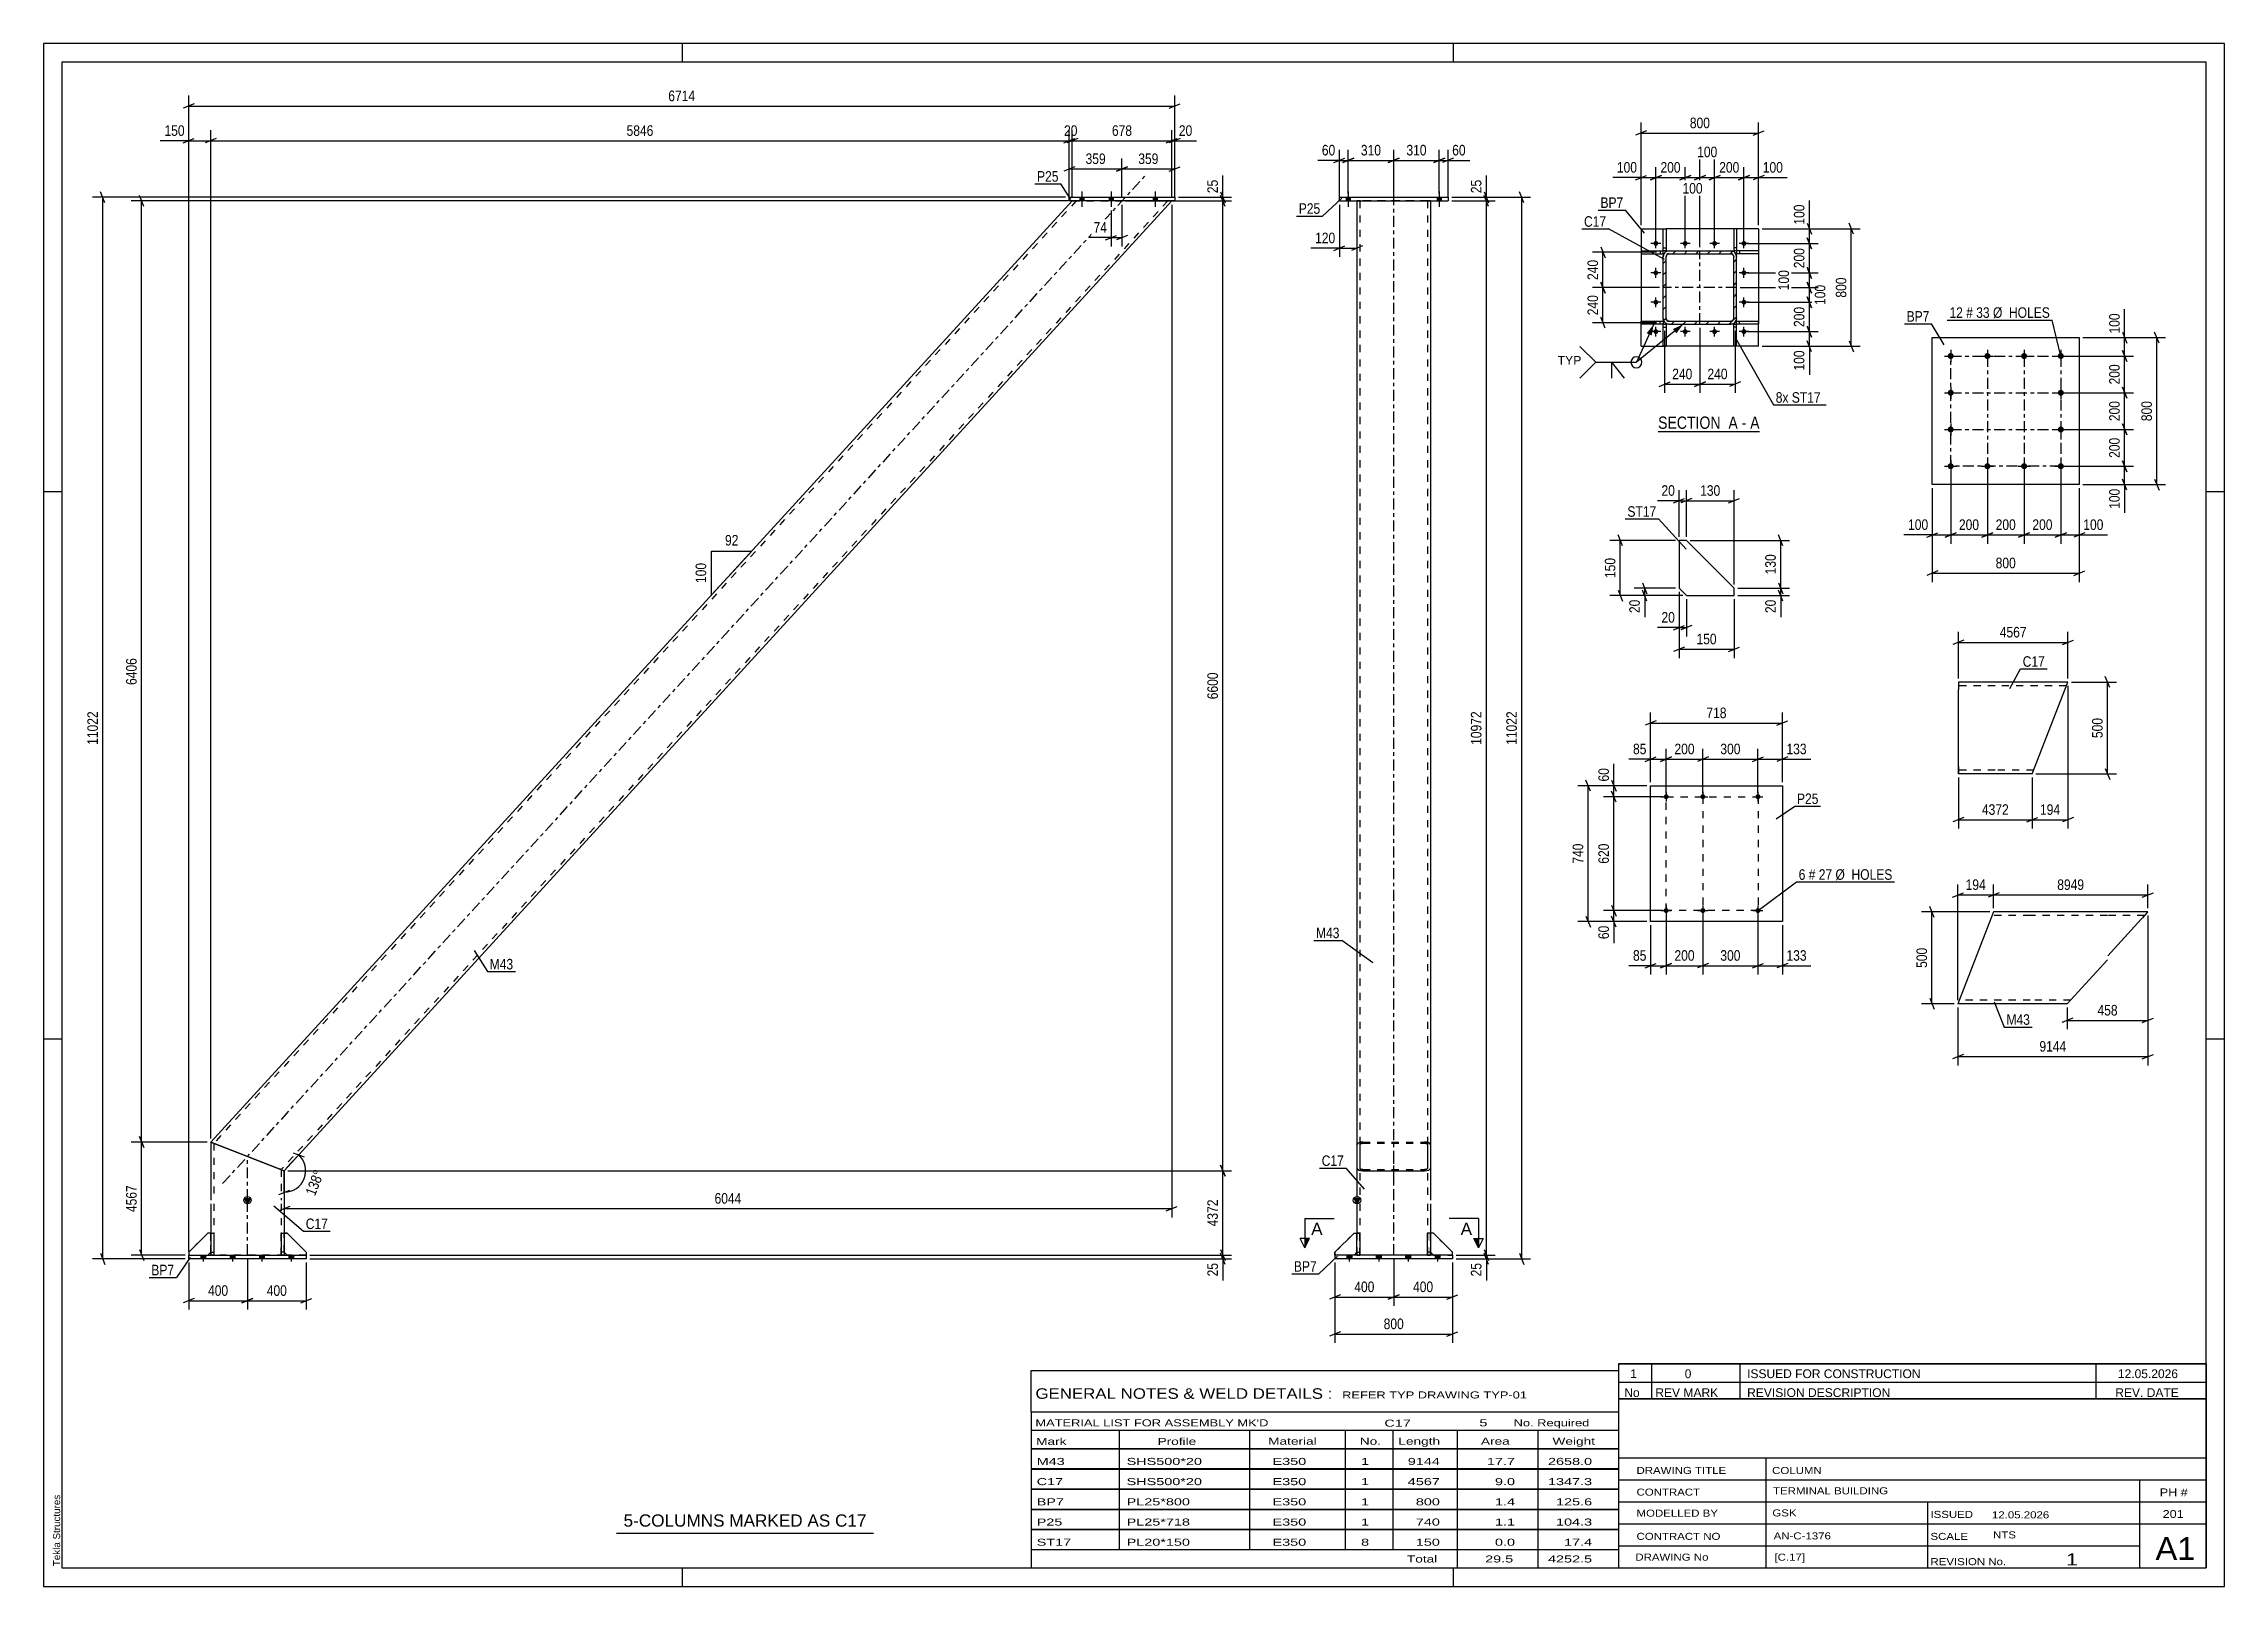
# Model space of a CAD drawing. Header units: millimetres. Extents: x 0 to 594, y 0 to 420.
import ezdxf

# ---------------------------------------------------------------- set-up
doc = ezdxf.new("R2010")
doc.units = ezdxf.units.MM
doc.linetypes.add('DXK_LINE_DOT2', pattern=[3.9198, 1.9599, -1.9599])
doc.linetypes.add('DXK_LINE_DOT3', pattern=[5.9187, 2.979, -0.9799, 0.9799, -0.9799])
doc.styles.add('Arial', font='ARIAL.TTF', dxfattribs={"height": 0.2})
doc.styles.add('Arial Narrow', font='ARIALN.TTF', dxfattribs={"height": 0.2})

# ---------------------------------------------------------------- blocks, each defined once
blk = doc.blocks.new('Unknown-708392271-1129')
at = {"color": 5, "linetype": 'Continuous'}
for p, q in [((594, 420), (0, 420)), ((0, 420), (0, 0)), ((174, 415), (174, 420)), ((384, 415), (384, 420)), ((594, 0), (594, 420)), ((589, 415), (5, 415)), ((5, 415), (5, 5)), ((589, 5), (589, 415)), ((5, 298), (0, 298)), ((594, 298), (589, 298)), ((5, 149), (0, 149)), ((594, 149), (589, 149)), ((0, 0), (594, 0)), ((5, 5), (589, 5)), ((174, 0), (174, 5)), ((384, 0), (384, 5))]:
    blk.add_line(p, q, dxfattribs=at)
at = {"color": 174, "linetype": 'Continuous', "style": 'Arial'}
blk.add_text('Tekla Structures', height=1.9102, rotation=90, dxfattribs=at).set_placement((4.5, 5.5))
blk = doc.blocks.new('Unknown-708392271-13 - 2156')
at = {"color": 6, "linetype": 'Continuous'}
blk.add_line((439.75, 314.39), (467.4, 314.39), dxfattribs=at)
at = {"color": 0, "linetype": 'Continuous'}
blk.add_wipeout([(457.86, 315.14), (457.86, 318.64), (439.75, 318.64), (439.75, 315.14)], dxfattribs=at)
blk.add_wipeout([(461.47, 315.14), (461.47, 318.64), (458.91, 318.64), (458.91, 315.14)], dxfattribs=at)
at = {"color": 7, "linetype": 'Continuous', "style": 'Arial Narrow'}
blk.add_text('SECTION ', height=3.34, dxfattribs=at).set_placement((439.75, 315.14))
at = {"color": 0, "linetype": 'Continuous'}
blk.add_wipeout([(463.79, 315.14), (463.79, 318.64), (462.52, 318.64), (462.52, 315.14)], dxfattribs=at)
at = {"color": 7, "linetype": 'Continuous', "style": 'Arial Narrow'}
blk.add_text('A', height=3.34, dxfattribs=at).set_placement((458.91, 315.14))
at = {"color": 0, "linetype": 'Continuous'}
blk.add_wipeout([(467.4, 315.14), (467.4, 318.64), (464.84, 318.64), (464.84, 315.14)], dxfattribs=at)
at = {"color": 7, "linetype": 'Continuous', "style": 'Arial Narrow'}
for s, p in [('-', (462.52, 315.14)), ('A', (464.84, 315.14))]:
    blk.add_text(s, height=3.34, dxfattribs=at).set_placement(p)
blk = doc.blocks.new('Bolt-708392271-2508 - 2469')
at = {"linetype": 'Continuous'}
for points in [[(441.95, 215.66, -1), (441.95, 214.31, -1)], [(451.95, 215.66, -1), (451.95, 214.31, -1)], [(466.95, 215.66, -1), (466.95, 214.31, -1)]]:
    blk.add_hatch(color=1, dxfattribs=at).paths.add_polyline_path(points)
at = {"color": 1, "linetype": 'Continuous'}
for p, q in [((440.6, 214.98), (443.3, 214.98)), ((441.95, 216.33), (441.95, 213.63)), ((450.6, 214.98), (453.3, 214.98)), ((451.95, 216.33), (451.95, 213.63)), ((465.6, 214.98), (468.3, 214.98)), ((466.95, 216.33), (466.95, 213.63))]:
    blk.add_line(p, q, dxfattribs=at)
blk = doc.blocks.new('Part-708392271-2475 - 2469')
at = {"color": 2, "linetype": 'Continuous'}
for p, q in [((437.7, 180.98), (437.7, 217.98)), ((437.7, 217.98), (473.6, 217.98)), ((473.6, 217.98), (473.6, 180.98)), ((473.6, 180.98), (437.7, 180.98))]:
    blk.add_line(p, q, dxfattribs=at)
blk = doc.blocks.new('Bolt-708392271-2513 - 2469')
at = {"linetype": 'Continuous'}
for points in [[(441.95, 184.66, -1), (441.95, 183.31, -1)], [(451.95, 184.66, -1), (451.95, 183.31, -1)], [(466.95, 184.66, -1), (466.95, 183.31, -1)]]:
    blk.add_hatch(color=1, dxfattribs=at).paths.add_polyline_path(points)
at = {"color": 1, "linetype": 'Continuous'}
for p, q in [((441.95, 185.33), (441.95, 182.63)), ((451.95, 185.33), (451.95, 182.63)), ((466.95, 185.33), (466.95, 182.63)), ((440.6, 183.98), (443.3, 183.98)), ((450.6, 183.98), (453.3, 183.98)), ((465.6, 183.98), (468.3, 183.98))]:
    blk.add_line(p, q, dxfattribs=at)
blk = doc.blocks.new('Bolt-708392271-1962 - 1951')
at = {"linetype": 'Continuous'}
blk.add_hatch(color=1, dxfattribs=at).paths.add_polyline_path([(354.8, 377.16), (355.88, 377.16), (355.88, 378.16), (354.8, 378.16)])
blk.add_hatch(color=1, dxfattribs=at).paths.add_polyline_path([(354.8, 377.16), (355.88, 377.16), (355.88, 378.16), (354.8, 378.16)])
blk.add_hatch(color=1, dxfattribs=at).paths.add_polyline_path([(354.8, 377.16), (355.88, 377.16), (355.88, 378.16), (354.8, 378.16)])
at = {"color": 1, "linetype": 'Continuous'}
for p, q in [((354.8, 378.16), (354.8, 377.16)), ((354.8, 378.16), (354.8, 377.16)), ((354.8, 378.16), (354.8, 377.16)), ((355.34, 379.76), (355.34, 375.56)), ((355.34, 379.76), (355.34, 375.56)), ((355.34, 379.76), (355.34, 375.56)), ((355.88, 378.16), (355.88, 377.16)), ((355.88, 378.16), (355.88, 377.16)), ((355.88, 378.16), (355.88, 377.16))]:
    blk.add_line(p, q, dxfattribs=at)
blk = doc.blocks.new('Part-708392271-1954 - 1951')
at = {"color": 7, "linetype": 'DXK_LINE_DOT2'}
for p, q in [((378.54, 96.17), (377.74, 96.17)), ((377.74, 96.17), (377.74, 90.97)), ((383.74, 90.97), (378.54, 96.17)), ((377.74, 90.97), (378.54, 90.17)), ((378.54, 90.17), (383.74, 90.17)), ((383.74, 90.17), (383.74, 90.97))]:
    blk.add_line(p, q, dxfattribs=at)
blk = doc.blocks.new('Part-708392271-1978 - 1951')
at = {"color": 7, "linetype": 'DXK_LINE_DOT2'}
for p, q in [((357.74, 96.17), (357.74, 90.17)), ((358.54, 96.17), (357.74, 96.17)), ((358.54, 90.17), (358.54, 96.17)), ((357.74, 90.97), (358.54, 90.97)), ((357.74, 90.17), (358.54, 90.17))]:
    blk.add_line(p, q, dxfattribs=at)
blk = doc.blocks.new('Part-708392271-1961 - 1951')
at = {"color": 7, "linetype": 'DXK_LINE_DOT3'}
blk.add_line((367.74, 109.68), (367.74, 384.54), dxfattribs=at)
at = {"color": 2, "linetype": 'Continuous'}
for p, q in [((357.74, 377.16), (357.74, 113.79)), ((377.74, 377.16), (377.74, 113.79)), ((357.87, 113.55), (357.74, 113.79)), ((358.21, 113.35), (357.87, 113.55)), ((358.73, 113.21), (358.21, 113.35)), ((359.34, 113.17), (358.73, 113.21)), ((359.34, 113.17), (376.14, 113.17)), ((376.14, 113.17), (376.76, 113.21)), ((376.76, 113.21), (377.27, 113.35)), ((377.28, 113.35), (377.62, 113.55)), ((377.62, 113.55), (377.74, 113.79))]:
    blk.add_line(p, q, dxfattribs=at)
at = {"color": 7, "linetype": 'DXK_LINE_DOT2'}
for p, q in [((357.74, 377.16), (357.74, 377.16)), ((357.74, 377.16), (357.74, 377.16)), ((357.74, 377.16), (357.87, 377.16)), ((357.87, 377.16), (357.74, 377.16)), ((357.87, 377.16), (358.21, 377.16)), ((358.73, 377.16), (357.87, 377.16)), ((358.21, 377.16), (358.73, 377.16)), ((358.54, 377.16), (358.54, 113.79)), ((358.54, 377.16), (376.71, 377.16)), ((358.54, 377.16), (358.6, 377.16)), ((358.6, 377.16), (358.78, 377.16)), ((377.27, 377.16), (358.73, 377.16)), ((358.73, 377.16), (376.76, 377.16)), ((376.94, 377.16), (358.78, 377.16)), ((376.88, 377.16), (376.71, 377.16)), ((376.76, 377.16), (377.62, 377.16)), ((376.94, 377.16), (376.88, 377.16)), ((376.94, 377.16), (376.94, 113.79)), ((377.62, 377.16), (377.27, 377.16)), ((377.62, 377.16), (377.74, 377.16)), ((377.74, 377.16), (377.62, 377.16)), ((377.74, 377.16), (377.74, 377.16)), ((377.74, 377.16), (377.74, 377.16)), ((357.74, 120.32), (357.87, 120.56)), ((357.87, 120.56), (358.21, 120.76)), ((358.21, 120.76), (358.73, 120.89)), ((358.6, 120.44), (358.54, 120.32)), ((358.78, 120.54), (358.6, 120.44)), ((358.73, 120.89), (359.34, 120.94)), ((359.04, 120.6), (358.78, 120.54)), ((359.34, 120.63), (359.04, 120.6)), ((359.34, 120.94), (376.14, 120.94)), ((359.34, 120.63), (376.14, 120.63)), ((376.14, 120.94), (376.76, 120.89)), ((376.45, 120.6), (376.14, 120.63)), ((376.71, 120.54), (376.45, 120.6)), ((376.88, 120.44), (376.71, 120.54)), ((376.76, 120.89), (377.27, 120.76)), ((376.94, 120.32), (376.88, 120.44)), ((377.27, 120.76), (377.62, 120.56)), ((377.62, 120.56), (377.74, 120.32)), ((358.54, 113.79), (358.6, 113.67)), ((358.6, 113.67), (358.78, 113.57)), ((358.78, 113.57), (359.04, 113.5)), ((359.04, 113.5), (359.34, 113.48)), ((359.34, 113.48), (376.14, 113.48)), ((376.14, 113.48), (376.45, 113.5)), ((376.14, 113.17), (376.14, 113.17)), ((376.45, 113.5), (376.71, 113.57)), ((376.71, 113.57), (376.88, 113.67)), ((376.76, 113.21), (376.76, 113.21)), ((376.88, 113.67), (376.94, 113.79)), ((377.27, 113.35), (377.28, 113.35))]:
    blk.add_line(p, q, dxfattribs=at)
blk = doc.blocks.new('Part-708392271-1953 - 1951')
at = {"color": 2, "linetype": 'Continuous'}
for p, q in [((357.74, 90.17), (357.74, 96.17)), ((357.74, 96.17), (358.54, 96.17)), ((358.54, 96.17), (358.54, 90.17)), ((357.74, 90.97), (358.54, 90.97)), ((358.54, 90.17), (357.74, 90.17))]:
    blk.add_line(p, q, dxfattribs=at)
blk = doc.blocks.new('Part-708392271-1955 - 1951')
at = {"color": 2, "linetype": 'Continuous'}
for p, q in [((376.94, 90.17), (376.94, 96.17)), ((377.74, 96.17), (376.94, 96.17)), ((377.74, 96.17), (377.74, 90.17)), ((377.74, 90.97), (376.94, 90.97)), ((377.74, 90.17), (376.94, 90.17))]:
    blk.add_line(p, q, dxfattribs=at)
blk = doc.blocks.new('Bolt-708392271-1956 - 1951')
at = {"linetype": 'Continuous'}
blk.add_hatch(color=1, dxfattribs=at).paths.add_polyline_path([(379.6, 377.16), (380.68, 377.16), (380.68, 378.16), (379.6, 378.16)])
blk.add_hatch(color=1, dxfattribs=at).paths.add_polyline_path([(379.6, 377.16), (380.68, 377.16), (380.68, 378.16), (379.6, 378.16)])
blk.add_hatch(color=1, dxfattribs=at).paths.add_polyline_path([(379.6, 377.16), (380.68, 377.16), (380.68, 378.16), (379.6, 378.16)])
at = {"color": 1, "linetype": 'Continuous'}
for p, q in [((379.6, 378.16), (379.6, 377.16)), ((379.6, 378.16), (379.6, 377.16)), ((379.6, 378.16), (379.6, 377.16)), ((380.14, 379.76), (380.14, 375.56)), ((380.14, 379.76), (380.14, 375.56)), ((380.14, 379.76), (380.14, 375.56)), ((380.68, 378.16), (380.68, 377.16)), ((380.68, 378.16), (380.68, 377.16)), ((380.68, 378.16), (380.68, 377.16))]:
    blk.add_line(p, q, dxfattribs=at)
blk = doc.blocks.new('Part-708392271-1967 - 1951')
at = {"color": 2, "linetype": 'Continuous'}
for p, q in [((352.94, 378.16), (352.94, 378.16)), ((352.94, 377.16), (352.94, 378.16)), ((352.94, 378.16), (382.54, 378.16)), ((352.94, 377.16), (352.94, 377.16)), ((352.94, 377.16), (382.54, 377.16)), ((382.54, 378.16), (382.54, 378.16)), ((382.54, 378.16), (382.54, 377.16))]:
    blk.add_line(p, q, dxfattribs=at)
at = {"color": 7, "linetype": 'DXK_LINE_DOT2'}
for p, q in [((352.94, 378.16), (382.54, 378.16)), ((352.94, 377.16), (382.54, 377.16))]:
    blk.add_line(p, q, dxfattribs=at)
blk = doc.blocks.new('Bolt-708392271-1968 - 1951')
at = {"linetype": 'Continuous'}
for points in [[(355.08, 89.17), (356.4, 89.17), (356.4, 90.17), (355.08, 90.17)], [(355.08, 89.17), (356.4, 89.17), (356.4, 90.17), (355.08, 90.17)], [(355.08, 89.17), (356.4, 89.17), (356.4, 90.17), (355.08, 90.17)], [(355.08, 89.17), (356.4, 89.17), (356.4, 90.17), (355.08, 90.17)], [(363.08, 89.17), (364.4, 89.17), (364.4, 90.17), (363.08, 90.17)], [(363.08, 89.17), (364.4, 89.17), (364.4, 90.17), (363.08, 90.17)], [(371.08, 89.17), (372.4, 89.17), (372.4, 90.17), (371.08, 90.17)], [(371.08, 89.17), (372.4, 89.17), (372.4, 90.17), (371.08, 90.17)], [(379.08, 89.17), (380.4, 89.17), (380.4, 90.17), (379.08, 90.17)], [(379.08, 89.17), (380.4, 89.17), (380.4, 90.17), (379.08, 90.17)], [(379.08, 89.17), (380.4, 89.17), (380.4, 90.17), (379.08, 90.17)], [(379.08, 89.17), (380.4, 89.17), (380.4, 90.17), (379.08, 90.17)]]:
    blk.add_hatch(color=1, dxfattribs=at).paths.add_polyline_path(points)
at = {"color": 1, "linetype": 'Continuous'}
for p, q in [((355.08, 89.17), (355.08, 90.17)), ((355.08, 89.17), (355.08, 90.17)), ((355.08, 89.17), (355.08, 90.17)), ((355.08, 89.17), (355.08, 90.17)), ((355.74, 88.41), (355.74, 90.17)), ((355.74, 88.41), (355.74, 90.17)), ((355.74, 88.41), (355.74, 90.17)), ((355.74, 88.41), (355.74, 90.17)), ((356.4, 89.17), (356.4, 90.17)), ((356.4, 89.17), (356.4, 90.17)), ((356.4, 89.17), (356.4, 90.17)), ((356.4, 89.17), (356.4, 90.17)), ((363.08, 89.17), (363.08, 90.17)), ((363.08, 89.17), (363.08, 90.17)), ((363.74, 88.41), (363.74, 90.17)), ((363.74, 88.41), (363.74, 90.17)), ((364.4, 89.17), (364.4, 90.17)), ((364.4, 89.17), (364.4, 90.17)), ((371.08, 89.17), (371.08, 90.17)), ((371.08, 89.17), (371.08, 90.17)), ((371.74, 88.41), (371.74, 90.17)), ((371.74, 88.41), (371.74, 90.17)), ((372.4, 89.17), (372.4, 90.17)), ((372.4, 89.17), (372.4, 90.17)), ((379.08, 89.17), (379.08, 90.17)), ((379.08, 89.17), (379.08, 90.17)), ((379.08, 89.17), (379.08, 90.17)), ((379.08, 89.17), (379.08, 90.17)), ((379.74, 88.41), (379.74, 90.17)), ((379.74, 88.41), (379.74, 90.17)), ((379.74, 88.41), (379.74, 90.17)), ((379.74, 88.41), (379.74, 90.17)), ((380.4, 89.17), (380.4, 90.17)), ((380.4, 89.17), (380.4, 90.17)), ((380.4, 89.17), (380.4, 90.17)), ((380.4, 89.17), (380.4, 90.17))]:
    blk.add_line(p, q, dxfattribs=at)
blk = doc.blocks.new('Part-708392271-1975 - 1951')
at = {"color": 7, "linetype": 'DXK_LINE_DOT2'}
for p, q in [((351.74, 90.97), (356.94, 96.17)), ((356.94, 96.17), (357.74, 96.17)), ((357.74, 96.17), (357.74, 90.97)), ((351.74, 90.17), (351.74, 90.97)), ((356.94, 90.17), (351.74, 90.17)), ((357.74, 90.97), (356.94, 90.17))]:
    blk.add_line(p, q, dxfattribs=at)
blk = doc.blocks.new('Part-708392271-1976 - 1951')
at = {"color": 7, "linetype": 'DXK_LINE_DOT2'}
for p, q in [((376.94, 96.17), (376.94, 90.17)), ((377.74, 96.17), (376.94, 96.17)), ((377.74, 90.17), (377.74, 96.17)), ((377.74, 90.97), (376.94, 90.97)), ((376.94, 90.17), (377.74, 90.17))]:
    blk.add_line(p, q, dxfattribs=at)
blk = doc.blocks.new('Part-708392271-1977 - 1951')
at = {"color": 2, "linetype": 'Continuous'}
for p, q in [((378.54, 96.17), (377.74, 96.17)), ((378.54, 96.17), (383.74, 90.97)), ((377.74, 90.97), (378.54, 90.17)), ((383.74, 90.17), (383.74, 90.97))]:
    blk.add_line(p, q, dxfattribs=at)
at = {"color": 7, "linetype": 'DXK_LINE_DOT2'}
for p, q in [((377.74, 96.17), (377.74, 90.97)), ((378.54, 90.17), (383.74, 90.17))]:
    blk.add_line(p, q, dxfattribs=at)
blk = doc.blocks.new('Part-708392271-1979 - 1951')
at = {"color": 2, "linetype": 'Continuous'}
for p, q in [((351.74, 90.97), (356.94, 96.17)), ((356.94, 96.17), (357.74, 96.17)), ((351.74, 90.97), (351.74, 90.17)), ((357.74, 90.97), (356.94, 90.17))]:
    blk.add_line(p, q, dxfattribs=at)
at = {"color": 7, "linetype": 'DXK_LINE_DOT2'}
for p, q in [((357.74, 96.17), (357.74, 90.97)), ((356.94, 90.17), (351.74, 90.17))]:
    blk.add_line(p, q, dxfattribs=at)
blk = doc.blocks.new('Part-708392271-1984 - 1951')
at = {"color": 2, "linetype": 'Continuous'}
for p, q in [((383.74, 90.17), (351.74, 90.17)), ((351.74, 90.17), (351.74, 89.17)), ((383.74, 89.17), (351.74, 89.17)), ((383.74, 90.17), (383.74, 89.17))]:
    blk.add_line(p, q, dxfattribs=at)
blk = doc.blocks.new('Part-708392271-1989 - 1951')
at = {"linetype": 'Continuous'}
blk.add_hatch(color=2, dxfattribs=at).paths.add_polyline_path([(357.74, 104.23), (356.94, 105.63), (358.54, 105.63)])
at = {"color": 7, "linetype": 'DXK_LINE_DOT2'}
for p, q in [((357.87, 120.56), (357.74, 120.32)), ((357.74, 120.32), (357.74, 113.79)), ((358.21, 120.76), (357.87, 120.56)), ((358.73, 120.89), (358.21, 120.76)), ((358.54, 120.32), (358.61, 120.44)), ((358.54, 120.32), (358.54, 105.17)), ((358.61, 120.44), (358.78, 120.54)), ((359.34, 120.94), (358.73, 120.89)), ((358.78, 120.54), (359.04, 120.6)), ((359.04, 120.6), (359.34, 120.63)), ((359.34, 120.94), (376.14, 120.94)), ((359.34, 120.63), (376.14, 120.63)), ((376.76, 120.89), (376.14, 120.94)), ((376.14, 120.63), (376.45, 120.6)), ((376.45, 120.6), (376.71, 120.54)), ((376.71, 120.54), (376.88, 120.44)), ((377.28, 120.76), (376.76, 120.89)), ((376.88, 120.44), (376.94, 120.32)), ((376.94, 120.32), (376.94, 105.17)), ((377.62, 120.56), (377.28, 120.76)), ((377.74, 120.32), (377.62, 120.56)), ((357.87, 113.55), (357.87, 113.55)), ((357.87, 113.55), (357.87, 113.55)), ((358.21, 113.35), (358.21, 113.35)), ((358.21, 113.35), (358.21, 113.35)), ((358.61, 113.67), (358.54, 113.79)), ((358.78, 113.57), (358.61, 113.67)), ((358.73, 113.21), (358.73, 113.21)), ((358.73, 113.21), (358.73, 113.21)), ((359.04, 113.5), (358.78, 113.57)), ((359.34, 113.48), (359.04, 113.5)), ((359.34, 113.48), (376.14, 113.48)), ((359.34, 113.17), (359.34, 113.17)), ((376.45, 113.5), (376.14, 113.48)), ((376.71, 113.57), (376.45, 113.5)), ((376.88, 113.67), (376.71, 113.57)), ((376.94, 113.79), (376.88, 113.67)), ((358.54, 104.17), (358.54, 90.17)), ((376.94, 104.17), (376.94, 90.17)), ((357.74, 96.17), (357.74, 90.17)), ((377.74, 90.17), (377.74, 96.17)), ((377.74, 90.17), (357.74, 90.17))]:
    blk.add_line(p, q, dxfattribs=at)
at = {"color": 2, "linetype": 'Continuous'}
for p, q in [((377.74, 120.32), (377.74, 105.17)), ((377.74, 120.32), (377.74, 120.32)), ((357.74, 113.79), (357.74, 105.17)), ((357.87, 113.55), (357.74, 113.79)), ((357.87, 113.55), (358.21, 113.35)), ((358.21, 113.35), (358.73, 113.21)), ((358.73, 113.21), (359.34, 113.17)), ((359.34, 113.17), (376.14, 113.17)), ((376.14, 113.17), (376.76, 113.21)), ((376.76, 113.21), (377.28, 113.35)), ((377.28, 113.35), (377.62, 113.55)), ((377.62, 113.55), (377.74, 113.79)), ((357.74, 104.23), (356.94, 105.63)), ((356.94, 105.63), (358.54, 105.63)), ((358.54, 105.63), (357.74, 104.23)), ((357.74, 104.17), (357.74, 96.17)), ((377.74, 104.17), (377.74, 96.17))]:
    blk.add_line(p, q, dxfattribs=at)
at = {"color": 7, "linetype": 'DXK_LINE_DOT3'}
for p, q in [((367.74, 105.17), (367.74, 117.05)), ((367.74, 90.17), (367.74, 104.17))]:
    blk.add_line(p, q, dxfattribs=at)
at = {"color": 2, "linetype": 'Continuous'}
blk.add_circle((357.74, 105.13), 1, dxfattribs=at)
blk = doc.blocks.new('Part-708392271-2948 - 2942')
at = {"color": 2, "linetype": 'Continuous'}
for p, q in [((447.46, 284.75), (445.46, 284.75)), ((445.46, 284.75), (445.46, 271.75)), ((460.46, 271.75), (447.46, 284.75)), ((445.46, 271.75), (447.46, 269.75)), ((447.46, 269.75), (460.46, 269.75)), ((460.46, 269.75), (460.46, 271.75))]:
    blk.add_line(p, q, dxfattribs=at)
blk = doc.blocks.new('Part-708392271-1578 - 1572')
at = {"color": 7, "linetype": 'DXK_LINE_DOT2'}
for p, q in [((44.73, 96.17), (39.53, 90.97)), ((45.53, 96.17), (44.73, 96.17)), ((45.53, 90.97), (45.53, 96.17)), ((39.53, 90.97), (39.53, 90.17)), ((39.53, 90.17), (44.73, 90.17)), ((44.73, 90.17), (45.53, 90.97))]:
    blk.add_line(p, q, dxfattribs=at)
blk = doc.blocks.new('Part-708392271-1574 - 1572')
at = {"color": 7, "linetype": 'DXK_LINE_DOT2'}
for p, q in [((65.53, 90.97), (65.53, 96.17)), ((65.53, 96.17), (66.33, 96.17)), ((66.33, 96.17), (71.53, 90.97)), ((66.33, 90.17), (65.53, 90.97)), ((71.53, 90.17), (66.33, 90.17)), ((71.53, 90.97), (71.53, 90.17))]:
    blk.add_line(p, q, dxfattribs=at)
blk = doc.blocks.new('Part-708392271-1575 - 1572')
at = {"color": 7, "linetype": 'DXK_LINE_DOT2'}
for p, q in [((45.53, 90.17), (45.53, 96.17)), ((45.53, 96.17), (46.33, 96.17)), ((46.33, 96.17), (46.33, 90.17)), ((45.53, 90.97), (46.33, 90.97)), ((46.33, 90.17), (45.53, 90.17))]:
    blk.add_line(p, q, dxfattribs=at)
blk = doc.blocks.new('Part-708392271-1576 - 1572')
at = {"color": 2, "linetype": 'Continuous'}
for p, q in [((66.33, 96.17), (65.53, 96.17)), ((71.53, 90.97), (66.33, 96.17)), ((66.33, 90.17), (65.53, 90.97)), ((71.53, 90.97), (71.53, 90.17))]:
    blk.add_line(p, q, dxfattribs=at)
at = {"color": 7, "linetype": 'DXK_LINE_DOT2'}
for p, q in [((65.53, 90.97), (65.53, 96.17)), ((71.53, 90.17), (66.33, 90.17))]:
    blk.add_line(p, q, dxfattribs=at)
blk = doc.blocks.new('Part-708392271-1577 - 1572')
at = {"color": 2, "linetype": 'Continuous'}
for p, q in [((45.53, 96.17), (45.53, 90.17)), ((45.53, 96.17), (46.33, 96.17)), ((46.33, 96.17), (46.33, 90.17)), ((45.53, 90.97), (46.33, 90.97)), ((45.53, 90.17), (46.33, 90.17))]:
    blk.add_line(p, q, dxfattribs=at)
blk = doc.blocks.new('Part-708392271-1579 - 1572')
at = {"color": 7, "linetype": 'DXK_LINE_DOT2'}
for p, q in [((64.73, 90.17), (64.73, 96.17)), ((64.73, 96.17), (65.53, 96.17)), ((65.53, 96.17), (65.53, 90.17)), ((65.53, 90.97), (64.73, 90.97)), ((65.53, 90.17), (64.73, 90.17))]:
    blk.add_line(p, q, dxfattribs=at)
blk = doc.blocks.new('Part-708392271-1580 - 1572')
at = {"color": 2, "linetype": 'Continuous'}
for p, q in [((44.73, 96.17), (39.53, 90.97)), ((45.53, 96.17), (44.73, 96.17)), ((39.53, 90.97), (39.53, 90.17)), ((44.73, 90.17), (45.53, 90.97))]:
    blk.add_line(p, q, dxfattribs=at)
at = {"color": 7, "linetype": 'DXK_LINE_DOT2'}
for p, q in [((45.53, 96.17), (45.53, 90.97)), ((39.53, 90.17), (44.73, 90.17))]:
    blk.add_line(p, q, dxfattribs=at)
blk = doc.blocks.new('Part-708392271-1581 - 1572')
at = {"color": 2, "linetype": 'Continuous'}
for p, q in [((64.73, 96.17), (64.73, 90.17)), ((64.73, 96.17), (65.53, 96.17)), ((65.53, 96.17), (65.53, 90.17)), ((65.53, 90.97), (64.73, 90.97)), ((64.73, 90.17), (65.53, 90.17))]:
    blk.add_line(p, q, dxfattribs=at)
blk = doc.blocks.new('Part-708392271-1596 - 1572')
at = {"color": 2, "linetype": 'Continuous'}
for p, q in [((39.53, 89.17), (39.53, 90.17)), ((39.53, 90.17), (71.53, 90.17)), ((71.53, 89.17), (39.53, 89.17)), ((71.53, 90.17), (71.53, 89.17))]:
    blk.add_line(p, q, dxfattribs=at)
blk = doc.blocks.new('Part-708392271-1601 - 1572')
at = {"color": 2, "linetype": 'Continuous'}
for p, q in [((279.37, 377.16), (279.37, 378.16)), ((279.37, 378.16), (308.09, 378.16)), ((308.09, 377.16), (279.37, 377.16)), ((308.09, 378.16), (308.09, 377.16))]:
    blk.add_line(p, q, dxfattribs=at)
blk = doc.blocks.new('Bolt-708392271-1602 - 1572')
at = {"linetype": 'Continuous'}
for points in [[(283.31, 378.16), (282.23, 378.16), (282.23, 377.16), (283.31, 377.16)], [(291.31, 378.16), (290.23, 378.16), (290.23, 377.16), (291.31, 377.16)], [(303.31, 378.16), (302.23, 378.16), (302.23, 377.16), (303.31, 377.16)]]:
    blk.add_hatch(color=1, dxfattribs=at).paths.add_polyline_path(points)
at = {"color": 1, "linetype": 'Continuous'}
for p, q in [((282.23, 378.16), (282.23, 377.16)), ((282.77, 379.76), (282.77, 375.56)), ((283.31, 378.16), (283.31, 377.16)), ((290.23, 378.16), (290.23, 377.16)), ((290.77, 379.76), (290.77, 375.56)), ((291.31, 378.16), (291.31, 377.16)), ((302.23, 378.16), (302.23, 377.16)), ((302.77, 379.76), (302.77, 375.56)), ((303.31, 378.16), (303.31, 377.16))]:
    blk.add_line(p, q, dxfattribs=at)
blk = doc.blocks.new('Part-708392271-1617 - 1572')
at = {"linetype": 'Continuous'}
blk.add_hatch(color=2, dxfattribs=at).paths.add_polyline_path([(55.53, 104.23), (54.73, 105.63), (56.33, 105.63)])
at = {"color": 2, "linetype": 'Continuous'}
for p, q in [((45.53, 120.94), (45.53, 105.17)), ((45.53, 120.94), (45.99, 120.76)), ((63.93, 113.79), (45.99, 120.76)), ((64.54, 113.55), (63.93, 113.79)), ((64.54, 113.55), (65.53, 113.17)), ((65.53, 113.17), (65.53, 105.17)), ((45.53, 104.17), (45.53, 96.17)), ((55.53, 104.23), (54.73, 105.63)), ((54.73, 105.63), (56.33, 105.63)), ((56.33, 105.63), (55.53, 104.23)), ((65.53, 104.17), (65.53, 96.17))]:
    blk.add_line(p, q, dxfattribs=at)
at = {"color": 7, "linetype": 'DXK_LINE_DOT2'}
for p, q in [((46.33, 120.63), (46.33, 105.17)), ((64.73, 113.48), (64.73, 105.17)), ((46.33, 104.17), (46.33, 90.17)), ((64.73, 104.17), (64.73, 90.17)), ((45.53, 96.17), (45.53, 90.17)), ((65.53, 96.17), (65.53, 90.17)), ((65.53, 90.17), (45.53, 90.17))]:
    blk.add_line(p, q, dxfattribs=at)
at = {"color": 7, "linetype": 'DXK_LINE_DOT3'}
for p, q in [((55.53, 105.17), (55.53, 117.05)), ((55.53, 90.17), (55.53, 104.17))]:
    blk.add_line(p, q, dxfattribs=at)
at = {"color": 2, "linetype": 'Continuous'}
blk.add_circle((55.53, 105.13), 1, dxfattribs=at)
blk = doc.blocks.new('Bolt-708392271-1618 - 1572')
at = {"linetype": 'Continuous'}
for points in [[(44.19, 90.17), (42.87, 90.17), (42.87, 89.17), (44.19, 89.17)], [(44.19, 90.17), (42.87, 90.17), (42.87, 89.17), (44.19, 89.17)], [(44.19, 90.17), (42.87, 90.17), (42.87, 89.17), (44.19, 89.17)], [(44.19, 90.17), (42.87, 90.17), (42.87, 89.17), (44.19, 89.17)], [(52.19, 90.17), (50.87, 90.17), (50.87, 89.17), (52.19, 89.17)], [(52.19, 90.17), (50.87, 90.17), (50.87, 89.17), (52.19, 89.17)], [(60.19, 90.17), (58.87, 90.17), (58.87, 89.17), (60.19, 89.17)], [(60.19, 90.17), (58.87, 90.17), (58.87, 89.17), (60.19, 89.17)], [(68.19, 90.17), (66.87, 90.17), (66.87, 89.17), (68.19, 89.17)], [(68.19, 90.17), (66.87, 90.17), (66.87, 89.17), (68.19, 89.17)], [(68.19, 90.17), (66.87, 90.17), (66.87, 89.17), (68.19, 89.17)], [(68.19, 90.17), (66.87, 90.17), (66.87, 89.17), (68.19, 89.17)]]:
    blk.add_hatch(color=1, dxfattribs=at).paths.add_polyline_path(points)
at = {"color": 1, "linetype": 'Continuous'}
for p, q in [((42.87, 89.17), (42.87, 90.17)), ((42.87, 89.17), (42.87, 90.17)), ((42.87, 89.17), (42.87, 90.17)), ((42.87, 89.17), (42.87, 90.17)), ((43.53, 88.41), (43.53, 90.17)), ((43.53, 88.41), (43.53, 90.17)), ((43.53, 88.41), (43.53, 90.17)), ((43.53, 88.41), (43.53, 90.17)), ((44.19, 89.17), (44.19, 90.17)), ((44.19, 89.17), (44.19, 90.17)), ((44.19, 89.17), (44.19, 90.17)), ((44.19, 89.17), (44.19, 90.17)), ((50.87, 89.17), (50.87, 90.17)), ((50.87, 89.17), (50.87, 90.17)), ((51.53, 88.41), (51.53, 90.17)), ((51.53, 88.41), (51.53, 90.17)), ((52.19, 89.17), (52.19, 90.17)), ((52.19, 89.17), (52.19, 90.17)), ((58.87, 89.17), (58.87, 90.17)), ((58.87, 89.17), (58.87, 90.17)), ((59.53, 88.41), (59.53, 90.17)), ((59.53, 88.41), (59.53, 90.17)), ((60.19, 89.17), (60.19, 90.17)), ((60.19, 89.17), (60.19, 90.17)), ((66.87, 89.17), (66.87, 90.17)), ((66.87, 89.17), (66.87, 90.17)), ((66.87, 89.17), (66.87, 90.17)), ((66.87, 89.17), (66.87, 90.17)), ((67.53, 88.41), (67.53, 90.17)), ((67.53, 88.41), (67.53, 90.17)), ((67.53, 88.41), (67.53, 90.17)), ((67.53, 88.41), (67.53, 90.17)), ((68.19, 89.17), (68.19, 90.17)), ((68.19, 89.17), (68.19, 90.17)), ((68.19, 89.17), (68.19, 90.17)), ((68.19, 89.17), (68.19, 90.17))]:
    blk.add_line(p, q, dxfattribs=at)
blk = doc.blocks.new('Part-708392271-1629 - 1572')
at = {"color": 7, "linetype": 'DXK_LINE_DOT3'}
blk.add_line((48.77, 109.68), (300.48, 384.54), dxfattribs=at)
at = {"color": 2, "linetype": 'Continuous'}
for p, q in [((45.53, 120.94), (280.17, 377.16)), ((65.53, 113.17), (307.29, 377.16)), ((45.53, 120.94), (65.53, 113.17))]:
    blk.add_line(p, q, dxfattribs=at)
at = {"color": 7, "linetype": 'DXK_LINE_DOT2'}
for p, q in [((281.26, 377.16), (46.33, 120.63)), ((306.21, 377.16), (64.73, 113.48)), ((280.17, 377.16), (307.29, 377.16))]:
    blk.add_line(p, q, dxfattribs=at)
blk = doc.blocks.new('Bolt-708392271-1630 - 1572')
at = {"linetype": 'Continuous'}
for points in [[(283.31, 378.16), (282.23, 378.16), (282.23, 377.16), (283.31, 377.16)], [(291.31, 378.16), (290.23, 378.16), (290.23, 377.16), (291.31, 377.16)], [(303.31, 378.16), (302.23, 378.16), (302.23, 377.16), (303.31, 377.16)]]:
    blk.add_hatch(color=1, dxfattribs=at).paths.add_polyline_path(points)
at = {"color": 1, "linetype": 'Continuous'}
for p, q in [((282.23, 378.16), (282.23, 377.16)), ((282.77, 379.76), (282.77, 375.56)), ((283.31, 378.16), (283.31, 377.16)), ((290.23, 378.16), (290.23, 377.16)), ((290.77, 379.76), (290.77, 375.56)), ((291.31, 378.16), (291.31, 377.16)), ((302.23, 378.16), (302.23, 377.16)), ((302.77, 379.76), (302.77, 375.56)), ((303.31, 378.16), (303.31, 377.16))]:
    blk.add_line(p, q, dxfattribs=at)
blk = doc.blocks.new('Part-708392271-4798 - 4797')
at = {"color": 2, "linetype": 'Continuous'}
for p, q in [((531.12, 183.61), (521.4, 158.61)), ((541.12, 183.61), (531.12, 183.61)), ((562.14, 183.61), (541.22, 183.61)), ((573.15, 183.61), (562.24, 183.61)), ((571.32, 181.61), (562.24, 171.69)), ((573.15, 183.61), (571.32, 181.61)), ((562.14, 170.53), (551.22, 158.61)), ((541.12, 158.61), (521.4, 158.61)), ((551.22, 158.61), (541.22, 158.61))]:
    blk.add_line(p, q, dxfattribs=at)
at = {"color": 7, "linetype": 'DXK_LINE_DOT2'}
for p, q in [((541.12, 182.61), (530.73, 182.61)), ((562.14, 182.61), (541.22, 182.61)), ((572.24, 182.61), (562.24, 182.61)), ((573.01, 183.46), (571.32, 181.61)), ((541.12, 159.61), (521.79, 159.61)), ((552.14, 159.61), (541.22, 159.61))]:
    blk.add_line(p, q, dxfattribs=at)
blk = doc.blocks.new('Part-708392271-2198 - 2156')
at = {"color": 2, "linetype": 'Continuous'}
for p, q in [((460.34, 369.6), (460.34, 363.6)), ((461.14, 369.6), (460.34, 369.6)), ((461.14, 369.6), (461.14, 363.6)), ((461.14, 364.4), (460.34, 364.4)), ((461.14, 363.6), (460.34, 363.6))]:
    blk.add_line(p, q, dxfattribs=at)
blk = doc.blocks.new('Bolt-708392271-2158 - 2156')
at = {"linetype": 'Continuous'}
for points in [[(439.14, 364.94, -1), (439.14, 366.26, -1)], [(447.14, 364.94, -1), (447.14, 366.26, -1)], [(455.14, 364.94, -1), (455.14, 366.26, -1)], [(463.14, 364.94, -1), (463.14, 366.26, -1)], [(439.14, 356.94, -1), (439.14, 358.26, -1)], [(463.14, 356.94, -1), (463.14, 358.26, -1)], [(439.14, 348.94, -1), (439.14, 350.26, -1)], [(463.14, 348.94, -1), (463.14, 350.26, -1)], [(439.14, 340.94, -1), (439.14, 342.26, -1)], [(447.14, 340.94, -1), (447.14, 342.26, -1)], [(455.14, 340.94, -1), (455.14, 342.26, -1)], [(463.14, 340.94, -1), (463.14, 342.26, -1)]]:
    blk.add_hatch(color=1, dxfattribs=at).paths.add_polyline_path(points)
at = {"color": 1, "linetype": 'Continuous'}
for p, q in [((440.46, 365.6), (437.82, 365.6)), ((439.14, 364.28), (439.14, 366.92)), ((448.46, 365.6), (445.82, 365.6)), ((447.14, 364.28), (447.14, 366.92)), ((456.46, 365.6), (453.82, 365.6)), ((455.14, 364.28), (455.14, 366.92)), ((464.46, 365.6), (461.82, 365.6)), ((463.14, 364.28), (463.14, 366.92)), ((440.46, 357.6), (437.82, 357.6)), ((439.14, 356.28), (439.14, 358.92)), ((464.46, 357.6), (461.82, 357.6)), ((463.14, 356.28), (463.14, 358.92)), ((439.14, 348.28), (439.14, 350.92)), ((463.14, 348.28), (463.14, 350.92)), ((440.46, 349.6), (437.82, 349.6)), ((464.46, 349.6), (461.82, 349.6)), ((440.46, 341.6), (437.82, 341.6)), ((439.14, 340.28), (439.14, 342.92)), ((448.46, 341.6), (445.82, 341.6)), ((447.14, 340.28), (447.14, 342.92)), ((456.46, 341.6), (453.82, 341.6)), ((455.14, 340.28), (455.14, 342.92)), ((464.46, 341.6), (461.82, 341.6)), ((463.14, 340.28), (463.14, 342.92))]:
    blk.add_line(p, q, dxfattribs=at)
blk = doc.blocks.new('Part-708392271-2183 - 2156')
at = {"color": 2, "linetype": 'Continuous'}
for p, q in [((467.14, 363.6), (461.14, 363.6)), ((461.14, 363.6), (461.14, 362.8)), ((467.14, 362.8), (461.14, 362.8)), ((461.94, 363.6), (461.94, 362.8)), ((467.14, 363.6), (467.14, 362.8))]:
    blk.add_line(p, q, dxfattribs=at)
blk = doc.blocks.new('Part-708392271-2163 - 2156')
at = {"linetype": 'Continuous'}
h = blk.add_hatch(dxfattribs=at)
h.set_pattern_fill('', scale=0.7, style=0, pattern_type=0)
h.set_pattern_definition([(45, (441.2626, 344.5846), (-1.57154, 1.57154), [])])
h.paths.add_polyline_path([(441.14, 345.2), (441.26, 344.58), (441.61, 344.07), (442.13, 343.72), (442.74, 343.6), (459.54, 343.6), (460.15, 343.72), (460.67, 344.07), (461.02, 344.58), (461.14, 345.2), (461.14, 362), (461.02, 362.61), (460.67, 363.13), (460.15, 363.48), (459.54, 363.6), (442.74, 363.6), (442.13, 363.48), (441.61, 363.13), (441.26, 362.61), (441.14, 362)])
h.paths.add_polyline_path([(442, 362.3), (442.18, 362.56), (442.43, 362.74), (442.74, 362.8), (459.54, 362.8), (459.85, 362.74), (460.11, 362.56), (460.28, 362.3), (460.34, 362), (460.34, 345.2), (460.28, 344.89), (460.11, 344.63), (459.85, 344.46), (459.54, 344.4), (442.74, 344.4), (442.43, 344.46), (442.18, 344.63), (442, 344.89), (441.94, 345.2), (441.94, 362)])
at = {"color": 7, "linetype": 'DXK_LINE_DOT2'}
for p, q in [((441.14, 362), (441.26, 362.61)), ((442.13, 363.48), (442.74, 363.6)), ((442.74, 362.8), (442.43, 362.74)), ((442.74, 363.6), (459.54, 363.6)), ((442.74, 362.8), (459.54, 362.8)), ((459.54, 363.6), (460.15, 363.48)), ((459.85, 362.74), (459.54, 362.8)), ((461.02, 362.61), (461.14, 362)), ((441.14, 345.2), (441.14, 362)), ((442, 362.3), (441.94, 362)), ((441.94, 345.2), (441.94, 362)), ((460.34, 362), (460.28, 362.3)), ((460.34, 345.2), (460.34, 362)), ((461.14, 345.2), (461.14, 362)), ((441.26, 344.58), (441.14, 345.2)), ((441.94, 345.2), (442, 344.89)), ((460.28, 344.89), (460.34, 345.2)), ((461.14, 345.2), (461.02, 344.58)), ((442.74, 343.6), (442.13, 343.72)), ((442.43, 344.46), (442.74, 344.4)), ((442.74, 344.4), (459.54, 344.4)), ((442.74, 343.6), (459.54, 343.6)), ((459.54, 344.4), (459.85, 344.46)), ((460.15, 343.72), (459.54, 343.6))]:
    blk.add_line(p, q, dxfattribs=at)
at = {"color": 2, "linetype": 'Continuous'}
for p, q in [((441.26, 362.61), (441.14, 362)), ((442.74, 363.6), (442.13, 363.48)), ((442.43, 362.74), (442.74, 362.8)), ((442.74, 363.6), (459.54, 363.6)), ((442.74, 362.8), (459.54, 362.8)), ((460.15, 363.48), (459.54, 363.6)), ((459.54, 362.8), (459.85, 362.74)), ((461.14, 362), (461.02, 362.61)), ((441.14, 345.2), (441.14, 362)), ((441.94, 362), (442, 362.3)), ((441.94, 345.2), (441.94, 362)), ((460.28, 362.3), (460.34, 362)), ((460.34, 345.2), (460.34, 362)), ((461.14, 345.2), (461.14, 362)), ((441.14, 345.2), (441.26, 344.58)), ((442, 344.89), (441.94, 345.2)), ((460.34, 345.2), (460.28, 344.89)), ((461.02, 344.58), (461.14, 345.2)), ((442.13, 343.72), (442.74, 343.6)), ((442.74, 344.4), (442.43, 344.46)), ((442.74, 344.4), (459.54, 344.4)), ((442.74, 343.6), (459.54, 343.6)), ((459.85, 344.46), (459.54, 344.4)), ((459.54, 343.6), (460.15, 343.72))]:
    blk.add_line(p, q, dxfattribs=at)
at = {"color": 7, "linetype": 'DXK_LINE_DOT3'}
for p, q in [((451.14, 343.6), (451.14, 363.6)), ((461.14, 353.6), (441.14, 353.6))]:
    blk.add_line(p, q, dxfattribs=at)
at = {"color": 7, "linetype": 'DXK_LINE_DOT2'}
for centre, radius, start, end in [((442.74, 362), 1.6, 112.5, 157.5), ((442.74, 362), 0.8, 112.5, 157.5), ((459.54, 362), 0.8, 22.5, 67.5), ((459.54, 362), 1.6, 22.5, 67.5), ((442.74, 345.2), 1.6, 202.5, 247.5), ((442.74, 345.2), 0.8, 202.5, 247.5), ((459.54, 345.2), 0.8, 292.5, 337.5), ((459.54, 345.2), 1.6, 292.5, 337.5)]:
    blk.add_arc(centre, radius, start, end, dxfattribs=at)
at = {"color": 2, "linetype": 'Continuous'}
for centre, radius, start, end in [((442.74, 362), 1.6, 112.5, 157.5), ((442.74, 362), 0.8, 112.5, 157.5), ((459.54, 362), 0.8, 22.5, 67.5), ((459.54, 362), 1.6, 22.5, 67.5), ((442.74, 345.2), 1.6, 202.5, 247.5), ((442.74, 345.2), 0.8, 202.5, 247.5), ((459.54, 345.2), 0.8, 292.5, 337.5), ((459.54, 345.2), 1.6, 292.5, 337.5)]:
    blk.add_arc(centre, radius, start, end, dxfattribs=at)
blk = doc.blocks.new('Part-708392271-2178 - 2156')
at = {"color": 2, "linetype": 'Continuous'}
for p, q in [((460.34, 337.6), (460.34, 343.6)), ((460.34, 343.6), (461.14, 343.6)), ((461.14, 342.8), (460.34, 342.8)), ((461.14, 337.6), (461.14, 343.6)), ((461.14, 337.6), (460.34, 337.6))]:
    blk.add_line(p, q, dxfattribs=at)
blk = doc.blocks.new('Part-708392271-2188 - 2156')
at = {"color": 2, "linetype": 'Continuous'}
for p, q in [((441.14, 343.6), (441.94, 343.6)), ((441.14, 337.6), (441.14, 343.6)), ((441.14, 342.8), (441.94, 342.8)), ((441.94, 343.6), (441.94, 337.6)), ((441.94, 337.6), (441.14, 337.6))]:
    blk.add_line(p, q, dxfattribs=at)
blk = doc.blocks.new('Part-708392271-2193 - 2156')
at = {"color": 2, "linetype": 'Continuous'}
for p, q in [((435.14, 363.6), (441.14, 363.6)), ((435.14, 363.6), (435.14, 362.8)), ((435.14, 362.8), (441.14, 362.8)), ((440.34, 363.6), (440.34, 362.8)), ((441.14, 362.8), (441.14, 363.6))]:
    blk.add_line(p, q, dxfattribs=at)
blk = doc.blocks.new('Part-708392271-2203 - 2156')
at = {"color": 2, "linetype": 'Continuous'}
for p, q in [((461.14, 343.6), (461.14, 344.4)), ((461.14, 344.4), (467.14, 344.4)), ((467.14, 343.6), (461.14, 343.6)), ((461.94, 343.6), (461.94, 344.4)), ((467.14, 344.4), (467.14, 343.6))]:
    blk.add_line(p, q, dxfattribs=at)
blk = doc.blocks.new('Part-708392271-2208 - 2156')
at = {"color": 2, "linetype": 'Continuous'}
for p, q in [((441.14, 369.6), (441.94, 369.6)), ((441.14, 363.6), (441.14, 369.6)), ((441.94, 369.6), (441.94, 363.6)), ((441.14, 364.4), (441.94, 364.4)), ((441.94, 363.6), (441.14, 363.6))]:
    blk.add_line(p, q, dxfattribs=at)
blk = doc.blocks.new('Part-708392271-2213 - 2156')
at = {"color": 2, "linetype": 'Continuous'}
for p, q in [((435.14, 344.4), (441.14, 344.4)), ((435.14, 343.6), (435.14, 344.4)), ((441.14, 343.6), (435.14, 343.6)), ((440.34, 343.6), (440.34, 344.4)), ((441.14, 344.4), (441.14, 343.6))]:
    blk.add_line(p, q, dxfattribs=at)
blk = doc.blocks.new('Part-708392271-2218 - 2156')
at = {"color": 2, "linetype": 'Continuous'}
for p, q in [((435.14, 369.6), (441.14, 369.6)), ((435.14, 369.6), (435.14, 363.6)), ((460.34, 369.6), (441.94, 369.6)), ((467.14, 369.6), (461.14, 369.6)), ((467.14, 369.6), (467.14, 363.6)), ((435.14, 362.8), (435.14, 344.4)), ((467.14, 362.8), (467.14, 344.4)), ((435.14, 337.6), (435.14, 343.6)), ((467.14, 337.6), (467.14, 343.6)), ((435.14, 337.6), (441.14, 337.6)), ((460.34, 337.6), (441.94, 337.6)), ((467.14, 337.6), (461.14, 337.6))]:
    blk.add_line(p, q, dxfattribs=at)
at = {"color": 7, "linetype": 'DXK_LINE_DOT2'}
for p, q in [((441.14, 369.6), (441.94, 369.6)), ((461.14, 369.6), (460.34, 369.6)), ((435.14, 363.6), (435.14, 362.8)), ((467.14, 363.6), (467.14, 362.8)), ((435.14, 343.6), (435.14, 344.4)), ((467.14, 343.6), (467.14, 344.4)), ((441.14, 337.6), (441.94, 337.6)), ((461.14, 337.6), (460.34, 337.6))]:
    blk.add_line(p, q, dxfattribs=at)
blk = doc.blocks.new('Part-708392271-3057 - 3051')
at = {"color": 2, "linetype": 'Continuous'}
for p, q in [((521.57, 246.19), (521.57, 244.19)), ((531.57, 246.19), (521.57, 246.19)), ((521.57, 223.19), (521.57, 244.19)), ((551.38, 246.19), (531.67, 246.19)), ((541.67, 221.19), (551.38, 246.19)), ((521.57, 221.19), (521.57, 223.19)), ((531.57, 221.19), (521.57, 221.19)), ((541.67, 221.19), (531.67, 221.19))]:
    blk.add_line(p, q, dxfattribs=at)
at = {"color": 7, "linetype": 'DXK_LINE_DOT2'}
for p, q in [((521.57, 246.19), (521.57, 245.6)), ((531.57, 245.19), (521.57, 245.19)), ((550.99, 245.19), (531.67, 245.19)), ((521.57, 223.19), (521.57, 221.34)), ((531.57, 222.19), (521.57, 222.19)), ((542.05, 222.19), (531.67, 222.19))]:
    blk.add_line(p, q, dxfattribs=at)
blk = doc.blocks.new('Bolt-708392271-2722 - 2683')
at = {"linetype": 'Continuous'}
for points in [[(519.45, 335.78, -1), (519.45, 334.13, -1)], [(529.45, 335.78, -1), (529.45, 334.13, -1)], [(539.45, 335.78, -1), (539.45, 334.13, -1)], [(549.45, 335.78, -1), (549.45, 334.13, -1)], [(519.45, 325.78, -1), (519.45, 324.13, -1)], [(549.45, 325.78, -1), (549.45, 324.13, -1)], [(519.45, 315.78, -1), (519.45, 314.13, -1)], [(549.45, 315.78, -1), (549.45, 314.13, -1)], [(519.45, 305.78, -1), (519.45, 304.13, -1)], [(529.45, 305.78, -1), (529.45, 304.13, -1)], [(539.45, 305.78, -1), (539.45, 304.13, -1)], [(549.45, 305.78, -1), (549.45, 304.13, -1)]]:
    blk.add_hatch(color=1, dxfattribs=at).paths.add_polyline_path(points)
at = {"color": 1, "linetype": 'Continuous'}
for p, q in [((517.8, 334.96), (521.1, 334.96)), ((519.45, 336.61), (519.45, 333.31)), ((527.8, 334.96), (531.1, 334.96)), ((529.45, 336.61), (529.45, 333.31)), ((537.8, 334.96), (541.1, 334.96)), ((539.45, 336.61), (539.45, 333.31)), ((547.8, 334.96), (551.1, 334.96)), ((549.45, 336.61), (549.45, 333.31)), ((517.8, 324.96), (521.1, 324.96)), ((519.45, 326.61), (519.45, 323.31)), ((547.8, 324.96), (551.1, 324.96)), ((549.45, 326.61), (549.45, 323.31)), ((517.8, 314.96), (521.1, 314.96)), ((519.45, 316.61), (519.45, 313.31)), ((547.8, 314.96), (551.1, 314.96)), ((549.45, 316.61), (549.45, 313.31)), ((517.8, 304.96), (521.1, 304.96)), ((519.45, 306.61), (519.45, 303.31)), ((527.8, 304.96), (531.1, 304.96)), ((529.45, 306.61), (529.45, 303.31)), ((537.8, 304.96), (541.1, 304.96)), ((539.45, 306.61), (539.45, 303.31)), ((547.8, 304.96), (551.1, 304.96)), ((549.45, 306.61), (549.45, 303.31))]:
    blk.add_line(p, q, dxfattribs=at)
blk = doc.blocks.new('Part-708392271-2689 - 2683')
at = {"color": 2, "linetype": 'Continuous'}
for p, q in [((514.45, 299.96), (514.45, 339.96)), ((514.45, 339.96), (554.45, 339.96)), ((554.45, 339.96), (554.45, 299.96)), ((554.45, 299.96), (514.45, 299.96))]:
    blk.add_line(p, q, dxfattribs=at)
blk = doc.blocks.new('Rectangle-708392271-2628 - 2469')
at = {"color": 1, "linetype": 'DXK_LINE_DOT2'}
blk.add_lwpolyline([(441.95, 214.98), (467.01, 214.98), (467.01, 183.98), (441.95, 183.98), (441.95, 214.98)], close=True, dxfattribs=at)
blk = doc.blocks.new('Rectangle-708392271-2827 - 2683')
at = {"color": 1, "linetype": 'DXK_LINE_DOT3'}
blk.add_lwpolyline([(519.45, 334.96), (549.45, 334.96), (549.45, 304.96), (519.45, 304.96), (519.45, 334.96)], close=True, dxfattribs=at)
blk = doc.blocks.new('Line-708392271-2617 - 2469')
at = {"color": 1, "linetype": 'DXK_LINE_DOT2'}
blk.add_line((451.95, 214.98), (451.95, 183.98), dxfattribs=at)
blk = doc.blocks.new('Line-708392271-2820 - 2683')
at = {"color": 1, "linetype": 'DXK_LINE_DOT3'}
blk.add_line((529.45, 334.96), (529.45, 304.96), dxfattribs=at)
blk = doc.blocks.new('Line-708392271-2813 - 2683')
at = {"color": 1, "linetype": 'DXK_LINE_DOT3'}
blk.add_line((539.45, 334.96), (539.45, 304.96), dxfattribs=at)
blk = doc.blocks.new('Line-708392271-2806 - 2683')
at = {"color": 1, "linetype": 'DXK_LINE_DOT3'}
blk.add_line((519.45, 324.96), (549.45, 324.96), dxfattribs=at)
blk = doc.blocks.new('Line-708392271-2799 - 2683')
at = {"color": 1, "linetype": 'DXK_LINE_DOT3'}
blk.add_line((519.45, 314.96), (549.45, 314.96), dxfattribs=at)
blk = doc.blocks.new('StraightDimension-708392271-2515 - 2469')
at = {"color": 7, "linetype": 'Continuous'}
for p, q in [((436.7, 217.98), (417.85, 217.98)), ((421.3, 216.48), (420.1, 219.48)), ((420.7, 180.98), (420.7, 217.98)), ((436.7, 180.98), (417.85, 180.98)), ((420.1, 182.48), (421.3, 179.48))]:
    blk.add_line(p, q, dxfattribs=at)
at = {"color": 0}
blk.add_wipeout([(419.95, 202.83), (415.75, 202.83), (415.75, 196.14), (419.95, 196.14)], dxfattribs=at)
at = {"color": 3, "style": 'Arial Narrow'}
blk.add_text('740', height=2.863, rotation=90.00021, dxfattribs=at).set_placement((419.35, 196.74))
blk = doc.blocks.new('StraightDimension-708392271-2539 - 2469')
at = {"color": 7, "linetype": 'Continuous'}
for p, q in [((427.1, 185.48), (428.3, 182.48)), ((440.95, 183.98), (424.85, 183.98)), ((436.7, 180.98), (424.85, 180.98)), ((428.3, 179.48), (427.1, 182.48)), ((427.7, 180.98), (427.7, 183.98))]:
    blk.add_line(p, q, dxfattribs=at)
at = {"color": 0}
blk.add_wipeout([(426.95, 180.46), (422.75, 180.46), (422.75, 175.6), (426.95, 175.6)], dxfattribs=at)
at = {"color": 7, "linetype": 'Continuous'}
blk.add_line((427.7, 180.98), (427.7, 175.08), dxfattribs=at)
blk.add_line((427.7, 180.98), (427.7, 175.08), dxfattribs=at)
at = {"color": 3, "style": 'Arial Narrow'}
blk.add_text('60', height=2.863, rotation=90.00021, dxfattribs=at).set_placement((426.35, 176.2))
blk = doc.blocks.new('StraightDimension-708392271-2526 - 2469')
at = {"color": 7, "linetype": 'Continuous'}
for p, q in [((436.7, 217.98), (424.85, 217.98)), ((440.95, 214.98), (424.85, 214.98)), ((427.1, 219.48), (428.3, 216.48)), ((428.3, 213.48), (427.1, 216.48)), ((427.7, 214.98), (427.7, 217.98))]:
    blk.add_line(p, q, dxfattribs=at)
at = {"color": 0}
blk.add_wipeout([(426.95, 223.36), (422.75, 223.36), (422.75, 218.51), (426.95, 218.51)], dxfattribs=at)
at = {"color": 7, "linetype": 'Continuous'}
blk.add_line((427.7, 217.98), (427.7, 223.89), dxfattribs=at)
blk.add_line((427.7, 217.98), (427.7, 223.89), dxfattribs=at)
at = {"color": 3, "style": 'Arial Narrow'}
blk.add_text('60', height=2.863, rotation=90.00021, dxfattribs=at).set_placement((426.35, 219.11))
blk = doc.blocks.new('StraightDimension-708392271-2552 - 2469')
at = {"color": 7, "linetype": 'Continuous'}
for p, q in [((440.95, 214.98), (424.85, 214.98)), ((428.3, 213.48), (427.1, 216.48)), ((427.7, 183.98), (427.7, 214.98)), ((427.1, 185.48), (428.3, 182.48)), ((440.95, 183.98), (424.85, 183.98))]:
    blk.add_line(p, q, dxfattribs=at)
at = {"color": 0}
blk.add_wipeout([(426.95, 202.83), (422.75, 202.83), (422.75, 196.14), (426.95, 196.14)], dxfattribs=at)
at = {"color": 3, "style": 'Arial Narrow'}
blk.add_text('620', height=2.863, rotation=90.00021, dxfattribs=at).set_placement((426.35, 196.74))
blk = doc.blocks.new('StraightDimension-708392271-2607 - 2469')
at = {"color": 7, "linetype": 'Continuous'}
for p, q in [((437.7, 218.98), (437.7, 237.87)), ((473.6, 218.98), (473.6, 237.87)), ((439.2, 235.62), (436.2, 234.42)), ((437.7, 235.02), (473.6, 235.02)), ((472.1, 234.42), (475.1, 235.62))]:
    blk.add_line(p, q, dxfattribs=at)
at = {"color": 0}
blk.add_wipeout([(458.99, 235.77), (458.99, 239.97), (452.31, 239.97), (452.31, 235.77)], dxfattribs=at)
at = {"color": 3, "style": 'Arial Narrow'}
blk.add_text('718', height=2.863, dxfattribs=at).set_placement((452.91, 236.37))
blk = doc.blocks.new('StraightDimension-708392271-5119 - 2469')
at = {"color": 7, "linetype": 'Continuous'}
for p, q in [((437.7, 179.98), (437.7, 166.58)), ((441.95, 182.98), (441.95, 166.58)), ((436.2, 168.38), (439.2, 169.58)), ((437.7, 168.98), (441.95, 168.98)), ((443.45, 169.58), (440.45, 168.38))]:
    blk.add_line(p, q, dxfattribs=at)
at = {"color": 0}
blk.add_wipeout([(437.18, 169.73), (437.18, 173.93), (432.32, 173.93), (432.32, 169.73)], dxfattribs=at)
at = {"color": 7, "linetype": 'Continuous'}
blk.add_line((437.7, 168.98), (431.79, 168.98), dxfattribs=at)
blk.add_line((437.7, 168.98), (431.79, 168.98), dxfattribs=at)
at = {"color": 3, "style": 'Arial Narrow'}
blk.add_text('85', height=2.863, dxfattribs=at).set_placement((432.92, 170.33))
blk = doc.blocks.new('StraightDimension-708392271-5055 - 2469')
at = {"color": 7, "linetype": 'Continuous'}
for p, q in [((465.45, 224.6), (468.45, 225.8)), ((466.95, 215.98), (466.95, 228.05)), ((475.1, 225.8), (472.1, 224.6)), ((473.6, 218.98), (473.6, 228.05)), ((466.95, 225.2), (473.6, 225.2))]:
    blk.add_line(p, q, dxfattribs=at)
at = {"color": 0}
blk.add_wipeout([(480.81, 225.95), (480.81, 230.15), (474.12, 230.15), (474.12, 225.95)], dxfattribs=at)
at = {"color": 7, "linetype": 'Continuous'}
blk.add_line((473.6, 225.2), (481.33, 225.2), dxfattribs=at)
blk.add_line((473.6, 225.2), (481.33, 225.2), dxfattribs=at)
at = {"color": 3, "style": 'Arial Narrow'}
blk.add_text('133', height=2.863, dxfattribs=at).set_placement((474.72, 226.55))
blk = doc.blocks.new('StraightDimension-708392271-5056 - 2469')
at = {"color": 7, "linetype": 'Continuous'}
for p, q in [((453.45, 225.8), (450.45, 224.6)), ((451.95, 215.98), (451.95, 228.05)), ((465.45, 224.6), (468.45, 225.8)), ((466.95, 215.98), (466.95, 228.05)), ((451.95, 225.2), (466.95, 225.2))]:
    blk.add_line(p, q, dxfattribs=at)
at = {"color": 0}
blk.add_wipeout([(462.79, 225.95), (462.79, 230.15), (456.11, 230.15), (456.11, 225.95)], dxfattribs=at)
at = {"color": 3, "style": 'Arial Narrow'}
blk.add_text('300', height=2.863, dxfattribs=at).set_placement((456.71, 226.55))
blk = doc.blocks.new('StraightDimension-708392271-5057 - 2469')
at = {"color": 7, "linetype": 'Continuous'}
for p, q in [((440.45, 224.6), (443.45, 225.8)), ((441.95, 215.98), (441.95, 228.05)), ((453.45, 225.8), (450.45, 224.6)), ((451.95, 215.98), (451.95, 228.05)), ((441.95, 225.2), (451.95, 225.2))]:
    blk.add_line(p, q, dxfattribs=at)
at = {"color": 0}
blk.add_wipeout([(450.29, 225.95), (450.29, 230.15), (443.61, 230.15), (443.61, 225.95)], dxfattribs=at)
at = {"color": 3, "style": 'Arial Narrow'}
blk.add_text('200', height=2.863, dxfattribs=at).set_placement((444.21, 226.55))
blk = doc.blocks.new('StraightDimension-708392271-5058 - 2469')
at = {"color": 7, "linetype": 'Continuous'}
for p, q in [((436.2, 224.6), (439.2, 225.8)), ((437.7, 218.98), (437.7, 228.05)), ((443.45, 225.8), (440.45, 224.6)), ((441.95, 215.98), (441.95, 228.05)), ((437.7, 225.2), (441.95, 225.2))]:
    blk.add_line(p, q, dxfattribs=at)
at = {"color": 0}
blk.add_wipeout([(437.18, 225.95), (437.18, 230.15), (432.32, 230.15), (432.32, 225.95)], dxfattribs=at)
at = {"color": 7, "linetype": 'Continuous'}
blk.add_line((437.7, 225.2), (431.79, 225.2), dxfattribs=at)
blk.add_line((437.7, 225.2), (431.79, 225.2), dxfattribs=at)
at = {"color": 3, "style": 'Arial Narrow'}
blk.add_text('85', height=2.863, dxfattribs=at).set_placement((432.92, 226.55))
blk = doc.blocks.new('StraightDimension-708392271-5116 - 2469')
at = {"color": 7, "linetype": 'Continuous'}
for p, q in [((466.95, 182.98), (466.95, 166.58)), ((473.6, 179.98), (473.6, 166.58)), ((465.45, 168.38), (468.45, 169.58)), ((466.95, 168.98), (473.6, 168.98)), ((475.1, 169.58), (472.1, 168.38))]:
    blk.add_line(p, q, dxfattribs=at)
at = {"color": 0}
blk.add_wipeout([(480.81, 169.73), (480.81, 173.93), (474.12, 173.93), (474.12, 169.73)], dxfattribs=at)
at = {"color": 7, "linetype": 'Continuous'}
blk.add_line((473.6, 168.98), (481.33, 168.98), dxfattribs=at)
blk.add_line((473.6, 168.98), (481.33, 168.98), dxfattribs=at)
at = {"color": 3, "style": 'Arial Narrow'}
blk.add_text('133', height=2.863, dxfattribs=at).set_placement((474.72, 170.33))
blk = doc.blocks.new('StraightDimension-708392271-5117 - 2469')
at = {"color": 7, "linetype": 'Continuous'}
for p, q in [((451.95, 182.98), (451.95, 166.58)), ((466.95, 182.98), (466.95, 166.58)), ((453.45, 169.58), (450.45, 168.38)), ((451.95, 168.98), (466.95, 168.98)), ((465.45, 168.38), (468.45, 169.58))]:
    blk.add_line(p, q, dxfattribs=at)
at = {"color": 0}
blk.add_wipeout([(462.79, 169.73), (462.79, 173.93), (456.11, 173.93), (456.11, 169.73)], dxfattribs=at)
at = {"color": 3, "style": 'Arial Narrow'}
blk.add_text('300', height=2.863, dxfattribs=at).set_placement((456.71, 170.33))
blk = doc.blocks.new('StraightDimension-708392271-5118 - 2469')
at = {"color": 7, "linetype": 'Continuous'}
for p, q in [((441.95, 182.98), (441.95, 166.58)), ((451.95, 182.98), (451.95, 166.58)), ((440.45, 168.38), (443.45, 169.58)), ((441.95, 168.98), (451.95, 168.98)), ((453.45, 169.58), (450.45, 168.38))]:
    blk.add_line(p, q, dxfattribs=at)
at = {"color": 0}
blk.add_wipeout([(450.29, 169.73), (450.29, 173.93), (443.61, 173.93), (443.61, 169.73)], dxfattribs=at)
at = {"color": 3, "style": 'Arial Narrow'}
blk.add_text('200', height=2.863, dxfattribs=at).set_placement((444.21, 170.33))
blk = doc.blocks.new('StraightDimension-708392271-2018 - 1951')
at = {"color": 7, "linetype": 'Continuous'}
for p, q in [((367.74, 89.17), (367.74, 76.37)), ((351.74, 88.17), (351.74, 76.37)), ((353.24, 79.37), (350.24, 78.17)), ((351.74, 78.77), (367.74, 78.77)), ((366.24, 78.17), (369.24, 79.37))]:
    blk.add_line(p, q, dxfattribs=at)
at = {"color": 0}
blk.add_wipeout([(363.09, 79.52), (363.09, 83.72), (356.4, 83.72), (356.4, 79.52)], dxfattribs=at)
at = {"color": 3, "style": 'Arial Narrow'}
blk.add_text('400', height=2.863, dxfattribs=at).set_placement((357, 80.12))
blk = doc.blocks.new('StraightDimension-708392271-2119 - 1951')
at = {"color": 7, "linetype": 'Continuous'}
for p, q in [((378.64, 387.62), (381.64, 388.82)), ((380.14, 379.16), (380.14, 391.07)), ((380.14, 388.22), (382.54, 388.22)), ((384.04, 388.82), (381.04, 387.62)), ((382.54, 378.16), (382.54, 391.07))]:
    blk.add_line(p, q, dxfattribs=at)
at = {"color": 0}
blk.add_wipeout([(387.92, 388.97), (387.92, 393.17), (383.07, 393.17), (383.07, 388.97)], dxfattribs=at)
at = {"color": 7, "linetype": 'Continuous'}
blk.add_line((382.54, 388.22), (388.45, 388.22), dxfattribs=at)
blk.add_line((382.54, 388.22), (388.45, 388.22), dxfattribs=at)
at = {"color": 3, "style": 'Arial Narrow'}
blk.add_text('60', height=2.863, dxfattribs=at).set_placement((383.67, 389.57))
blk = doc.blocks.new('StraightDimension-708392271-2091 - 1951')
at = {"color": 7, "linetype": 'Continuous'}
for p, q in [((351.44, 387.62), (354.44, 388.82)), ((352.94, 378.16), (352.94, 391.07)), ((352.94, 388.22), (355.34, 388.22)), ((356.84, 388.82), (353.84, 387.62)), ((355.34, 379.16), (355.34, 391.07))]:
    blk.add_line(p, q, dxfattribs=at)
at = {"color": 0}
blk.add_wipeout([(352.42, 388.97), (352.42, 393.17), (347.56, 393.17), (347.56, 388.97)], dxfattribs=at)
at = {"color": 7, "linetype": 'Continuous'}
blk.add_line((352.94, 388.22), (347.04, 388.22), dxfattribs=at)
blk.add_line((352.94, 388.22), (347.04, 388.22), dxfattribs=at)
at = {"color": 3, "style": 'Arial Narrow'}
blk.add_text('60', height=2.863, dxfattribs=at).set_placement((348.16, 389.57))
blk = doc.blocks.new('StraightDimension-708392271-2110 - 1951')
at = {"color": 7, "linetype": 'Continuous'}
for p, q in [((366.24, 387.62), (369.24, 388.82)), ((367.74, 378.16), (367.74, 391.07)), ((367.74, 388.22), (380.14, 388.22)), ((381.64, 388.82), (378.64, 387.62)), ((380.14, 379.16), (380.14, 391.07))]:
    blk.add_line(p, q, dxfattribs=at)
at = {"color": 0}
blk.add_wipeout([(377.29, 388.97), (377.29, 393.17), (370.6, 393.17), (370.6, 388.97)], dxfattribs=at)
at = {"color": 3, "style": 'Arial Narrow'}
blk.add_text('310', height=2.863, dxfattribs=at).set_placement((371.2, 389.57))
blk = doc.blocks.new('StraightDimension-708392271-2071 - 1951')
at = {"color": 7, "linetype": 'Continuous'}
for p, q in [((383.54, 377.16), (395.38, 377.16)), ((393.58, 375.66), (392.38, 378.66)), ((392.98, 90.17), (392.98, 377.16)), ((384.74, 90.17), (395.38, 90.17)), ((392.38, 91.67), (393.58, 88.67))]:
    blk.add_line(p, q, dxfattribs=at)
at = {"color": 0}
blk.add_wipeout([(392.23, 238.83), (388.03, 238.83), (388.03, 228.49), (392.23, 228.49)], dxfattribs=at)
at = {"color": 3, "style": 'Arial Narrow'}
blk.add_text('10972', height=2.863, rotation=90.00021, dxfattribs=at).set_placement((391.63, 229.09))
blk = doc.blocks.new('StraightDimension-708392271-1998 - 1951')
at = {"color": 7, "linetype": 'Continuous'}
for p, q in [((352.94, 376.16), (352.94, 361.92)), ((357.74, 376.16), (357.74, 361.92)), ((351.44, 363.72), (354.44, 364.92)), ((352.94, 364.32), (357.74, 364.32)), ((359.24, 364.92), (356.24, 363.72))]:
    blk.add_line(p, q, dxfattribs=at)
at = {"color": 0}
blk.add_wipeout([(352.42, 365.07), (352.42, 369.27), (345.73, 369.27), (345.73, 365.07)], dxfattribs=at)
at = {"color": 7, "linetype": 'Continuous'}
blk.add_line((352.94, 364.32), (345.21, 364.32), dxfattribs=at)
blk.add_line((352.94, 364.32), (345.21, 364.32), dxfattribs=at)
at = {"color": 3, "style": 'Arial Narrow'}
blk.add_text('120', height=2.863, dxfattribs=at).set_placement((346.33, 365.67))
blk = doc.blocks.new('StraightDimension-708392271-2007 - 1951')
at = {"color": 7, "linetype": 'Continuous'}
for p, q in [((351.74, 88.17), (351.74, 66.29)), ((383.74, 88.17), (383.74, 66.29)), ((353.24, 69.29), (350.24, 68.09)), ((351.74, 68.69), (383.74, 68.69)), ((382.24, 68.09), (385.24, 69.29))]:
    blk.add_line(p, q, dxfattribs=at)
at = {"color": 0}
blk.add_wipeout([(371.09, 69.44), (371.09, 73.64), (364.4, 73.64), (364.4, 69.44)], dxfattribs=at)
at = {"color": 3, "style": 'Arial Narrow'}
blk.add_text('800', height=2.863, dxfattribs=at).set_placement((365, 70.04))
blk = doc.blocks.new('StraightDimension-708392271-2034 - 1951')
at = {"color": 7, "linetype": 'Continuous'}
for p, q in [((367.74, 89.17), (367.74, 76.37)), ((383.74, 88.17), (383.74, 76.37)), ((369.24, 79.37), (366.24, 78.17)), ((367.74, 78.77), (383.74, 78.77)), ((382.24, 78.17), (385.24, 79.37))]:
    blk.add_line(p, q, dxfattribs=at)
at = {"color": 0}
blk.add_wipeout([(379.09, 79.52), (379.09, 83.72), (372.4, 83.72), (372.4, 79.52)], dxfattribs=at)
at = {"color": 3, "style": 'Arial Narrow'}
blk.add_text('400', height=2.863, dxfattribs=at).set_placement((373, 80.12))
blk = doc.blocks.new('StraightDimension-708392271-2051 - 1951')
at = {"color": 7, "linetype": 'Continuous'}
for p, q in [((383.54, 378.16), (405.02, 378.16)), ((403.22, 376.66), (402.02, 379.66)), ((402.62, 89.17), (402.62, 378.16)), ((384.74, 89.17), (405.02, 89.17)), ((402.02, 90.67), (403.22, 87.67))]:
    blk.add_line(p, q, dxfattribs=at)
at = {"color": 0}
blk.add_wipeout([(401.87, 238.83), (397.67, 238.83), (397.67, 228.49), (401.87, 228.49)], dxfattribs=at)
at = {"color": 3, "style": 'Arial Narrow'}
blk.add_text('11022', height=2.863, rotation=90.00021, dxfattribs=at).set_placement((401.27, 229.09))
blk = doc.blocks.new('StraightDimension-708392271-2062 - 1951')
at = {"color": 7, "linetype": 'Continuous'}
for p, q in [((384.74, 90.17), (395.38, 90.17)), ((384.74, 89.17), (395.38, 89.17)), ((392.38, 91.67), (393.58, 88.67)), ((393.58, 87.67), (392.38, 90.67)), ((392.98, 89.17), (392.98, 90.17))]:
    blk.add_line(p, q, dxfattribs=at)
at = {"color": 0}
blk.add_wipeout([(392.23, 88.64), (388.03, 88.64), (388.03, 83.78), (392.23, 83.78)], dxfattribs=at)
at = {"color": 7, "linetype": 'Continuous'}
blk.add_line((392.98, 89.17), (392.98, 83.26), dxfattribs=at)
blk.add_line((392.98, 89.17), (392.98, 83.26), dxfattribs=at)
at = {"color": 3, "style": 'Arial Narrow'}
blk.add_text('25', height=2.863, rotation=90.00021, dxfattribs=at).set_placement((391.63, 84.38))
blk = doc.blocks.new('StraightDimension-708392271-2080 - 1951')
at = {"color": 7, "linetype": 'Continuous'}
for p, q in [((383.54, 378.16), (395.38, 378.16)), ((383.54, 377.16), (395.38, 377.16)), ((392.38, 379.66), (393.58, 376.66)), ((393.58, 375.66), (392.38, 378.66)), ((392.98, 377.16), (392.98, 378.16))]:
    blk.add_line(p, q, dxfattribs=at)
at = {"color": 0}
blk.add_wipeout([(392.23, 383.55), (388.03, 383.55), (388.03, 378.69), (392.23, 378.69)], dxfattribs=at)
at = {"color": 7, "linetype": 'Continuous'}
blk.add_line((392.98, 378.16), (392.98, 384.07), dxfattribs=at)
blk.add_line((392.98, 378.16), (392.98, 384.07), dxfattribs=at)
at = {"color": 3, "style": 'Arial Narrow'}
blk.add_text('25', height=2.863, rotation=90.00021, dxfattribs=at).set_placement((391.63, 379.29))
blk = doc.blocks.new('StraightDimension-708392271-2101 - 1951')
at = {"color": 7, "linetype": 'Continuous'}
for p, q in [((353.84, 387.62), (356.84, 388.82)), ((355.34, 379.16), (355.34, 391.07)), ((355.34, 388.22), (367.74, 388.22)), ((369.24, 388.82), (366.24, 387.62)), ((367.74, 378.16), (367.74, 391.07))]:
    blk.add_line(p, q, dxfattribs=at)
at = {"color": 0}
blk.add_wipeout([(364.89, 388.97), (364.89, 393.17), (358.2, 393.17), (358.2, 388.97)], dxfattribs=at)
at = {"color": 3, "style": 'Arial Narrow'}
blk.add_text('310', height=2.863, dxfattribs=at).set_placement((358.8, 389.57))
blk = doc.blocks.new('StraightDimension-708392271-2973 - 2942')
at = {"color": 7, "linetype": 'Continuous'}
for p, q in [((435.52, 273.25), (436.72, 270.25)), ((444.46, 271.75), (433.27, 271.75)), ((446.46, 269.75), (433.27, 269.75)), ((436.72, 268.25), (435.52, 271.25)), ((436.12, 269.75), (436.12, 271.75))]:
    blk.add_line(p, q, dxfattribs=at)
at = {"color": 0}
blk.add_wipeout([(435.37, 269.23), (431.17, 269.23), (431.17, 264.37), (435.37, 264.37)], dxfattribs=at)
at = {"color": 7, "linetype": 'Continuous'}
blk.add_line((436.12, 269.75), (436.12, 263.84), dxfattribs=at)
blk.add_line((436.12, 269.75), (436.12, 263.84), dxfattribs=at)
at = {"color": 3, "style": 'Arial Narrow'}
blk.add_text('20', height=2.863, rotation=90.00021, dxfattribs=at).set_placement((434.77, 264.97))
blk = doc.blocks.new('StraightDimension-708392271-2992 - 2942')
at = {"color": 7, "linetype": 'Continuous'}
for p, q in [((473.75, 283.25), (472.55, 286.25)), ((448.46, 284.75), (475.55, 284.75)), ((473.15, 271.75), (473.15, 284.75)), ((472.55, 273.25), (473.75, 270.25)), ((461.46, 271.75), (475.55, 271.75))]:
    blk.add_line(p, q, dxfattribs=at)
at = {"color": 0}
blk.add_wipeout([(472.4, 281.59), (468.2, 281.59), (468.2, 274.91), (472.4, 274.91)], dxfattribs=at)
at = {"color": 3, "style": 'Arial Narrow'}
blk.add_text('130', height=2.863, rotation=90.00021, dxfattribs=at).set_placement((471.8, 275.51))
blk = doc.blocks.new('StraightDimension-708392271-2950 - 2942')
at = {"color": 7, "linetype": 'Continuous'}
for p, q in [((445.46, 270.75), (445.46, 252.73)), ((460.46, 268.75), (460.46, 252.73)), ((446.96, 255.73), (443.96, 254.53)), ((458.96, 254.53), (461.96, 255.73)), ((445.46, 255.13), (460.46, 255.13))]:
    blk.add_line(p, q, dxfattribs=at)
at = {"color": 0}
blk.add_wipeout([(456.3, 255.88), (456.3, 260.08), (449.61, 260.08), (449.61, 255.88)], dxfattribs=at)
at = {"color": 3, "style": 'Arial Narrow'}
blk.add_text('150', height=2.863, dxfattribs=at).set_placement((450.21, 256.48))
blk = doc.blocks.new('StraightDimension-708392271-2959 - 2942')
at = {"color": 7, "linetype": 'Continuous'}
for p, q in [((430.06, 283.25), (428.86, 286.25)), ((444.46, 284.75), (426.61, 284.75)), ((429.46, 269.75), (429.46, 284.75)), ((446.46, 269.75), (426.61, 269.75)), ((428.86, 271.25), (430.06, 268.25))]:
    blk.add_line(p, q, dxfattribs=at)
at = {"color": 0}
blk.add_wipeout([(428.71, 280.59), (424.51, 280.59), (424.51, 273.91), (428.71, 273.91)], dxfattribs=at)
at = {"color": 3, "style": 'Arial Narrow'}
blk.add_text('150', height=2.863, rotation=90.00021, dxfattribs=at).set_placement((428.11, 274.51))
blk = doc.blocks.new('StraightDimension-708392271-2986 - 2942')
at = {"color": 7, "linetype": 'Continuous'}
for p, q in [((472.55, 273.25), (473.75, 270.25)), ((461.46, 271.75), (475.55, 271.75)), ((461.46, 269.75), (475.55, 269.75)), ((473.75, 268.25), (472.55, 271.25)), ((473.15, 269.75), (473.15, 271.75))]:
    blk.add_line(p, q, dxfattribs=at)
at = {"color": 0}
blk.add_wipeout([(472.4, 269.23), (468.2, 269.23), (468.2, 264.37), (472.4, 264.37)], dxfattribs=at)
at = {"color": 7, "linetype": 'Continuous'}
blk.add_line((473.15, 269.75), (473.15, 263.84), dxfattribs=at)
blk.add_line((473.15, 269.75), (473.15, 263.84), dxfattribs=at)
at = {"color": 3, "style": 'Arial Narrow'}
blk.add_text('20', height=2.863, rotation=90.00021, dxfattribs=at).set_placement((471.8, 264.97))
blk = doc.blocks.new('StraightDimension-708392271-3001 - 2942')
at = {"color": 7, "linetype": 'Continuous'}
for p, q in [((445.46, 270.75), (445.46, 258.63)), ((447.46, 268.75), (447.46, 258.63)), ((443.96, 260.43), (446.96, 261.63)), ((448.96, 261.63), (445.96, 260.43)), ((445.46, 261.03), (447.46, 261.03))]:
    blk.add_line(p, q, dxfattribs=at)
at = {"color": 0}
blk.add_wipeout([(444.93, 261.78), (444.93, 265.98), (440.07, 265.98), (440.07, 261.78)], dxfattribs=at)
at = {"color": 7, "linetype": 'Continuous'}
blk.add_line((445.46, 261.03), (439.55, 261.03), dxfattribs=at)
blk.add_line((445.46, 261.03), (439.55, 261.03), dxfattribs=at)
at = {"color": 3, "style": 'Arial Narrow'}
blk.add_text('20', height=2.863, dxfattribs=at).set_placement((440.67, 262.38))
blk = doc.blocks.new('StraightDimension-708392271-3016 - 2942')
at = {"color": 7, "linetype": 'Continuous'}
for p, q in [((447.46, 285.75), (447.46, 298.41)), ((460.46, 272.75), (460.46, 298.41)), ((448.96, 296.16), (445.96, 294.96)), ((447.46, 295.56), (460.46, 295.56)), ((458.96, 294.96), (461.96, 296.16))]:
    blk.add_line(p, q, dxfattribs=at)
at = {"color": 0}
blk.add_wipeout([(457.3, 296.31), (457.3, 300.51), (450.61, 300.51), (450.61, 296.31)], dxfattribs=at)
at = {"color": 3, "style": 'Arial Narrow'}
blk.add_text('130', height=2.863, dxfattribs=at).set_placement((451.21, 296.91))
blk = doc.blocks.new('StraightDimension-708392271-3029 - 2942')
at = {"color": 7, "linetype": 'Continuous'}
for p, q in [((445.46, 285.75), (445.46, 298.41)), ((447.46, 285.75), (447.46, 298.41)), ((443.96, 294.96), (446.96, 296.16)), ((445.46, 295.56), (447.46, 295.56)), ((448.96, 296.16), (445.96, 294.96))]:
    blk.add_line(p, q, dxfattribs=at)
at = {"color": 0}
blk.add_wipeout([(444.93, 296.31), (444.93, 300.51), (440.07, 300.51), (440.07, 296.31)], dxfattribs=at)
at = {"color": 7, "linetype": 'Continuous'}
blk.add_line((445.46, 295.56), (439.55, 295.56), dxfattribs=at)
blk.add_line((445.46, 295.56), (439.55, 295.56), dxfattribs=at)
at = {"color": 3, "style": 'Arial Narrow'}
blk.add_text('20', height=2.863, dxfattribs=at).set_placement((440.67, 296.91))
blk = doc.blocks.new('StraightDimension-708392271-1770 - 1572')
at = {"color": 7, "linetype": 'Continuous'}
for p, q in [((295.23, 386.49), (292.23, 385.29)), ((293.73, 378.16), (293.73, 388.74)), ((306.59, 385.29), (309.59, 386.49)), ((308.09, 378.16), (308.09, 388.74)), ((293.73, 385.89), (308.09, 385.89))]:
    blk.add_line(p, q, dxfattribs=at)
at = {"color": 0}
blk.add_wipeout([(304.25, 386.64), (304.25, 390.84), (297.57, 390.84), (297.57, 386.64)], dxfattribs=at)
at = {"color": 3, "style": 'Arial Narrow'}
blk.add_text('359', height=2.863, dxfattribs=at).set_placement((298.17, 387.24))
blk = doc.blocks.new('AngleDimension-708392271-4698 - 1572')
at = {"color": 7, "linetype": 'Continuous'}
for p, q in [((181.96, 281.87), (192.9, 281.87)), ((181.96, 269.92), (192.9, 281.87)), ((181.96, 269.92), (181.96, 281.87)), ((186.82, 275.23), (192.9, 281.87))]:
    blk.add_line(p, q, dxfattribs=at)
at = {"color": 0}
for points in [[(189.86, 282.77), (189.86, 286.97), (185, 286.97), (185, 282.77)], [(181.06, 279.24), (176.86, 279.24), (176.86, 272.55), (181.06, 272.55)]]:
    blk.add_wipeout(points, dxfattribs=at)
at = {"color": 3, "style": 'Arial Narrow'}
blk.add_text('92', height=2.863, dxfattribs=at).set_placement((185.6, 283.37))
blk.add_text('100', height=2.863, rotation=90.00021, dxfattribs=at).set_placement((180.46, 273.15))
blk = doc.blocks.new('StraightDimension-708392271-1863 - 1572')
at = {"color": 7, "linetype": 'Continuous'}
for p, q in [((44.53, 120.94), (23.84, 120.94)), ((27.29, 119.44), (26.09, 122.44)), ((26.69, 90.17), (26.69, 120.94)), ((38.53, 90.17), (23.84, 90.17)), ((26.09, 91.67), (27.29, 88.67))]:
    blk.add_line(p, q, dxfattribs=at)
at = {"color": 0}
blk.add_wipeout([(25.94, 109.81), (21.74, 109.81), (21.74, 101.3), (25.94, 101.3)], dxfattribs=at)
at = {"color": 3, "style": 'Arial Narrow'}
blk.add_text('4567', height=2.863, rotation=90.00021, dxfattribs=at).set_placement((25.34, 101.9))
blk = doc.blocks.new('StraightDimension-708392271-1895 - 1572')
at = {"color": 7, "linetype": 'Continuous'}
for p, q in [((277.87, 392.95), (280.87, 394.15)), ((281.67, 394.15), (278.67, 392.95)), ((279.37, 378.16), (279.37, 396.4)), ((279.37, 393.55), (280.17, 393.55)), ((280.17, 378.16), (280.17, 396.4))]:
    blk.add_line(p, q, dxfattribs=at)
at = {"color": 0}
blk.add_wipeout([(282.2, 394.3), (282.2, 398.5), (277.34, 398.5), (277.34, 394.3)], dxfattribs=at)
at = {"color": 3, "style": 'Arial Narrow'}
blk.add_text('20', height=2.863, dxfattribs=at).set_placement((277.94, 394.9))
blk = doc.blocks.new('StraightDimension-708392271-1853 - 1572')
at = {"color": 7, "linetype": 'Continuous'}
for p, q in [((279.17, 377.16), (23.84, 377.16)), ((27.29, 375.66), (26.09, 378.66)), ((26.69, 120.94), (26.69, 377.16)), ((44.53, 120.94), (23.84, 120.94)), ((26.09, 122.44), (27.29, 119.44))]:
    blk.add_line(p, q, dxfattribs=at)
at = {"color": 0}
blk.add_wipeout([(25.94, 253.31), (21.74, 253.31), (21.74, 244.8), (25.94, 244.8)], dxfattribs=at)
at = {"color": 3, "style": 'Arial Narrow'}
blk.add_text('6406', height=2.863, rotation=90.00021, dxfattribs=at).set_placement((25.34, 245.4))
blk = doc.blocks.new('StraightDimension-708392271-1633 - 1572')
at = {"color": 7, "linetype": 'Continuous'}
for p, q in [((307.29, 376.16), (307.29, 100.45)), ((65.53, 112.17), (65.53, 100.45)), ((67.03, 103.45), (64.03, 102.25)), ((65.53, 102.85), (307.29, 102.85)), ((305.79, 102.25), (308.79, 103.45))]:
    blk.add_line(p, q, dxfattribs=at)
at = {"color": 0}
blk.add_wipeout([(190.66, 103.6), (190.66, 107.8), (182.15, 107.8), (182.15, 103.6)], dxfattribs=at)
at = {"color": 3, "style": 'Arial Narrow'}
blk.add_text('6044', height=2.863, dxfattribs=at).set_placement((182.75, 104.2))
blk = doc.blocks.new('AngleDimension-708392271-1659 - 1572')
at = {"color": 7, "linetype": 'Continuous'}
for p, q in [((69.48, 117.49), (65.53, 113.17)), ((65.53, 107.3), (65.53, 113.17)), ((66.2, 113.9), (69.48, 117.49)), ((67.97, 118.06), (71, 116.92)), ((64.03, 106.7), (67.03, 107.9))]:
    blk.add_line(p, q, dxfattribs=at)
blk.add_arc((65.53, 113.17), 5.86, 270, 47.51725, dxfattribs=at)
at = {"color": 0}
blk.add_wipeout([(77.24, 113.06), (73.33, 114.58), (70.33, 106.85), (74.24, 105.33)], dxfattribs=at)
at = {"color": 3, "style": 'Arial Narrow'}
blk.add_text('138°', height=2.863, rotation=68.76066, dxfattribs=at).set_placement((73.9, 106.11))
blk = doc.blocks.new('StraightDimension-708392271-1922 - 1572')
at = {"color": 7, "linetype": 'Continuous'}
for p, q in [((38.03, 392.95), (41.03, 394.15)), ((39.53, 91.17), (39.53, 396.4)), ((39.53, 393.55), (45.53, 393.55)), ((47.03, 394.15), (44.03, 392.95)), ((45.53, 121.94), (45.53, 396.4))]:
    blk.add_line(p, q, dxfattribs=at)
at = {"color": 0}
blk.add_wipeout([(39, 394.3), (39, 398.5), (32.32, 398.5), (32.32, 394.3)], dxfattribs=at)
at = {"color": 7, "linetype": 'Continuous'}
blk.add_line((39.53, 393.55), (31.79, 393.55), dxfattribs=at)
blk.add_line((39.53, 393.55), (31.79, 393.55), dxfattribs=at)
at = {"color": 3, "style": 'Arial Narrow'}
blk.add_text('150', height=2.863, dxfattribs=at).set_placement((32.92, 394.9))
blk = doc.blocks.new('StraightDimension-708392271-1737 - 1572')
at = {"color": 7, "linetype": 'Continuous'}
for p, q in [((278.37, 378.16), (13.27, 378.16)), ((16.72, 376.66), (15.52, 379.66)), ((16.12, 89.17), (16.12, 378.16)), ((38.53, 89.17), (13.27, 89.17)), ((15.52, 90.67), (16.72, 87.67))]:
    blk.add_line(p, q, dxfattribs=at)
at = {"color": 0}
blk.add_wipeout([(15.37, 238.83), (11.17, 238.83), (11.17, 228.49), (15.37, 228.49)], dxfattribs=at)
at = {"color": 3, "style": 'Arial Narrow'}
blk.add_text('11022', height=2.863, rotation=90.00021, dxfattribs=at).set_placement((14.77, 229.09))
blk = doc.blocks.new('StraightDimension-708392271-1750 - 1572')
at = {"color": 7, "linetype": 'Continuous'}
for p, q in [((39.53, 91.17), (39.53, 405.85)), ((308.09, 378.16), (308.09, 405.85)), ((41.03, 403.6), (38.03, 402.4)), ((39.53, 403), (308.09, 403)), ((306.59, 402.4), (309.59, 403.6))]:
    blk.add_line(p, q, dxfattribs=at)
at = {"color": 0}
blk.add_wipeout([(178.06, 403.75), (178.06, 407.95), (169.55, 407.95), (169.55, 403.75)], dxfattribs=at)
at = {"color": 3, "style": 'Arial Narrow'}
blk.add_text('6714', height=2.863, dxfattribs=at).set_placement((170.15, 404.35))
blk = doc.blocks.new('StraightDimension-708392271-1760 - 1572')
at = {"color": 7, "linetype": 'Continuous'}
for p, q in [((280.87, 386.49), (277.87, 385.29)), ((279.37, 378.16), (279.37, 388.74)), ((292.23, 385.29), (295.23, 386.49)), ((293.73, 378.16), (293.73, 388.74)), ((279.37, 385.89), (293.73, 385.89))]:
    blk.add_line(p, q, dxfattribs=at)
at = {"color": 0}
blk.add_wipeout([(289.89, 386.64), (289.89, 390.84), (283.21, 390.84), (283.21, 386.64)], dxfattribs=at)
at = {"color": 3, "style": 'Arial Narrow'}
blk.add_text('359', height=2.863, dxfattribs=at).set_placement((283.81, 387.24))
blk = doc.blocks.new('StraightDimension-708392271-1781 - 1572')
at = {"color": 7, "linetype": 'Continuous'}
for p, q in [((72.53, 90.17), (323.59, 90.17)), ((72.53, 89.17), (323.59, 89.17)), ((320.59, 91.67), (321.79, 88.67)), ((321.79, 87.67), (320.59, 90.67)), ((321.19, 89.17), (321.19, 90.17))]:
    blk.add_line(p, q, dxfattribs=at)
at = {"color": 0}
blk.add_wipeout([(320.44, 88.64), (316.24, 88.64), (316.24, 83.78), (320.44, 83.78)], dxfattribs=at)
at = {"color": 7, "linetype": 'Continuous'}
blk.add_line((321.19, 89.17), (321.19, 83.26), dxfattribs=at)
blk.add_line((321.19, 89.17), (321.19, 83.26), dxfattribs=at)
at = {"color": 3, "style": 'Arial Narrow'}
blk.add_text('25', height=2.863, rotation=90.00021, dxfattribs=at).set_placement((319.84, 84.38))
blk = doc.blocks.new('StraightDimension-708392271-1790 - 1572')
at = {"color": 7, "linetype": 'Continuous'}
for p, q in [((66.53, 113.17), (323.59, 113.17)), ((321.79, 111.67), (320.59, 114.67)), ((321.19, 90.17), (321.19, 113.17)), ((72.53, 90.17), (323.59, 90.17)), ((320.59, 91.67), (321.79, 88.67))]:
    blk.add_line(p, q, dxfattribs=at)
at = {"color": 0}
blk.add_wipeout([(320.44, 105.92), (316.24, 105.92), (316.24, 97.41), (320.44, 97.41)], dxfattribs=at)
at = {"color": 3, "style": 'Arial Narrow'}
blk.add_text('4372', height=2.863, rotation=90.00021, dxfattribs=at).set_placement((319.84, 98.01))
blk = doc.blocks.new('StraightDimension-708392271-1806 - 1572')
at = {"color": 7, "linetype": 'Continuous'}
for p, q in [((294.73, 377.16), (323.59, 377.16)), ((321.79, 375.66), (320.59, 378.66)), ((321.19, 113.17), (321.19, 377.16)), ((66.53, 113.17), (323.59, 113.17)), ((320.59, 114.67), (321.79, 111.67))]:
    blk.add_line(p, q, dxfattribs=at)
at = {"color": 0}
blk.add_wipeout([(320.44, 249.42), (316.24, 249.42), (316.24, 240.91), (320.44, 240.91)], dxfattribs=at)
at = {"color": 3, "style": 'Arial Narrow'}
blk.add_text('6600', height=2.863, rotation=90.00021, dxfattribs=at).set_placement((319.84, 241.51))
blk = doc.blocks.new('StraightDimension-708392271-1823 - 1572')
at = {"color": 7, "linetype": 'Continuous'}
for p, q in [((294.73, 377.16), (323.59, 377.16)), ((309.09, 378.16), (323.59, 378.16)), ((320.59, 379.66), (321.79, 376.66)), ((321.79, 375.66), (320.59, 378.66)), ((321.19, 377.16), (321.19, 378.16))]:
    blk.add_line(p, q, dxfattribs=at)
at = {"color": 0}
blk.add_wipeout([(320.44, 383.55), (316.24, 383.55), (316.24, 378.69), (320.44, 378.69)], dxfattribs=at)
at = {"color": 7, "linetype": 'Continuous'}
blk.add_line((321.19, 378.16), (321.19, 384.07), dxfattribs=at)
blk.add_line((321.19, 378.16), (321.19, 384.07), dxfattribs=at)
at = {"color": 3, "style": 'Arial Narrow'}
blk.add_text('25', height=2.863, rotation=90.00021, dxfattribs=at).set_placement((319.84, 379.29))
blk = doc.blocks.new('StraightDimension-708392271-1834 - 1572')
at = {"color": 7, "linetype": 'Continuous'}
for p, q in [((55.53, 89.17), (55.53, 75.35)), ((71.53, 88.17), (71.53, 75.35)), ((57.03, 78.35), (54.03, 77.15)), ((55.53, 77.75), (71.53, 77.75)), ((70.03, 77.15), (73.03, 78.35))]:
    blk.add_line(p, q, dxfattribs=at)
at = {"color": 0}
blk.add_wipeout([(66.87, 78.5), (66.87, 82.7), (60.18, 82.7), (60.18, 78.5)], dxfattribs=at)
at = {"color": 3, "style": 'Arial Narrow'}
blk.add_text('400', height=2.863, dxfattribs=at).set_placement((60.78, 79.1))
blk = doc.blocks.new('StraightDimension-708392271-1843 - 1572')
at = {"color": 7, "linetype": 'Continuous'}
for p, q in [((55.53, 89.17), (55.53, 75.35)), ((39.53, 88.17), (39.53, 75.35)), ((41.03, 78.35), (38.03, 77.15)), ((39.53, 77.75), (55.53, 77.75)), ((54.03, 77.15), (57.03, 78.35))]:
    blk.add_line(p, q, dxfattribs=at)
at = {"color": 0}
blk.add_wipeout([(50.87, 78.5), (50.87, 82.7), (44.18, 82.7), (44.18, 78.5)], dxfattribs=at)
at = {"color": 3, "style": 'Arial Narrow'}
blk.add_text('400', height=2.863, dxfattribs=at).set_placement((44.78, 79.1))
blk = doc.blocks.new('StraightDimension-708392271-1875 - 1572')
at = {"color": 7, "linetype": 'Continuous'}
for p, q in [((305.79, 392.95), (308.79, 394.15)), ((309.59, 394.15), (306.59, 392.95)), ((307.29, 378.16), (307.29, 396.4)), ((307.29, 393.55), (308.09, 393.55)), ((308.09, 378.16), (308.09, 396.4))]:
    blk.add_line(p, q, dxfattribs=at)
at = {"color": 0}
blk.add_wipeout([(313.47, 394.3), (313.47, 398.5), (308.62, 398.5), (308.62, 394.3)], dxfattribs=at)
at = {"color": 7, "linetype": 'Continuous'}
blk.add_line((308.09, 393.55), (314, 393.55), dxfattribs=at)
blk.add_line((308.09, 393.55), (314, 393.55), dxfattribs=at)
at = {"color": 3, "style": 'Arial Narrow'}
blk.add_text('20', height=2.863, dxfattribs=at).set_placement((309.22, 394.9))
blk = doc.blocks.new('StraightDimension-708392271-1886 - 1572')
at = {"color": 7, "linetype": 'Continuous'}
for p, q in [((281.67, 394.15), (278.67, 392.95)), ((280.17, 378.16), (280.17, 396.4)), ((280.17, 393.55), (307.29, 393.55)), ((305.79, 392.95), (308.79, 394.15)), ((307.29, 378.16), (307.29, 396.4))]:
    blk.add_line(p, q, dxfattribs=at)
at = {"color": 0}
blk.add_wipeout([(297.07, 394.3), (297.07, 398.5), (290.39, 398.5), (290.39, 394.3)], dxfattribs=at)
at = {"color": 3, "style": 'Arial Narrow'}
blk.add_text('678', height=2.863, dxfattribs=at).set_placement((290.99, 394.9))
blk = doc.blocks.new('StraightDimension-708392271-1906 - 1572')
at = {"color": 7, "linetype": 'Continuous'}
for p, q in [((47.03, 394.15), (44.03, 392.95)), ((45.53, 121.94), (45.53, 396.4)), ((45.53, 393.55), (279.37, 393.55)), ((277.87, 392.95), (280.87, 394.15)), ((279.37, 378.16), (279.37, 396.4))]:
    blk.add_line(p, q, dxfattribs=at)
at = {"color": 0}
blk.add_wipeout([(166.7, 394.3), (166.7, 398.5), (158.19, 398.5), (158.19, 394.3)], dxfattribs=at)
at = {"color": 3, "style": 'Arial Narrow'}
blk.add_text('5846', height=2.863, dxfattribs=at).set_placement((158.79, 394.9))
blk = doc.blocks.new('StraightDimension-708392271-5321 - 1572')
at = {"color": 7, "linetype": 'Continuous'}
for p, q in [((290.77, 374.56), (290.77, 364.81)), ((293.73, 376.16), (293.73, 364.81)), ((289.27, 366.61), (292.27, 367.81)), ((290.77, 367.21), (293.73, 367.21)), ((295.23, 367.81), (292.23, 366.61))]:
    blk.add_line(p, q, dxfattribs=at)
at = {"color": 0}
blk.add_wipeout([(290.25, 367.96), (290.25, 372.16), (285.39, 372.16), (285.39, 367.96)], dxfattribs=at)
at = {"color": 7, "linetype": 'Continuous'}
blk.add_line((290.77, 367.21), (284.86, 367.21), dxfattribs=at)
blk.add_line((290.77, 367.21), (284.86, 367.21), dxfattribs=at)
at = {"color": 3, "style": 'Arial Narrow'}
blk.add_text('74', height=2.863, dxfattribs=at).set_placement((285.99, 368.56))
blk = doc.blocks.new('StraightDimension-708392271-4963 - 4797')
at = {"color": 7, "linetype": 'Continuous'}
for p, q in [((514.95, 182.11), (513.75, 185.11)), ((530.12, 183.61), (511.5, 183.61)), ((514.35, 158.61), (514.35, 183.61)), ((520.4, 158.61), (511.5, 158.61)), ((513.75, 160.11), (514.95, 157.11))]:
    blk.add_line(p, q, dxfattribs=at)
at = {"color": 0}
blk.add_wipeout([(513.6, 174.45), (509.4, 174.45), (509.4, 167.77), (513.6, 167.77)], dxfattribs=at)
at = {"color": 3, "style": 'Arial Narrow'}
blk.add_text('500', height=2.863, rotation=90.00021, dxfattribs=at).set_placement((513, 168.37))
blk = doc.blocks.new('StraightDimension-708392271-4918 - 4797')
at = {"color": 7, "linetype": 'Continuous'}
for p, q in [((531.12, 184.61), (531.12, 191.1)), ((573.15, 184.61), (573.15, 191.1)), ((532.62, 188.85), (529.62, 187.65)), ((531.12, 188.25), (573.15, 188.25)), ((571.65, 187.65), (574.65, 188.85))]:
    blk.add_line(p, q, dxfattribs=at)
at = {"color": 0}
blk.add_wipeout([(556.39, 189), (556.39, 193.2), (547.88, 193.2), (547.88, 189)], dxfattribs=at)
at = {"color": 3, "style": 'Arial Narrow'}
blk.add_text('8949', height=2.863, dxfattribs=at).set_placement((548.48, 189.6))
blk = doc.blocks.new('StraightDimension-708392271-4805 - 4797')
at = {"color": 7, "linetype": 'Continuous'}
for p, q in [((573.15, 182.61), (573.15, 151.67)), ((552.72, 154.67), (549.72, 153.47)), ((551.22, 157.61), (551.22, 151.67)), ((571.65, 153.47), (574.65, 154.67)), ((551.22, 154.07), (573.15, 154.07))]:
    blk.add_line(p, q, dxfattribs=at)
at = {"color": 0}
blk.add_wipeout([(565.53, 154.82), (565.53, 159.02), (558.84, 159.02), (558.84, 154.82)], dxfattribs=at)
at = {"color": 3, "style": 'Arial Narrow'}
blk.add_text('458', height=2.863, dxfattribs=at).set_placement((559.44, 155.42))
blk = doc.blocks.new('StraightDimension-708392271-4825 - 4797')
at = {"color": 7, "linetype": 'Continuous'}
for p, q in [((573.15, 182.61), (573.15, 141.83)), ((521.4, 157.61), (521.4, 141.83)), ((522.9, 144.83), (519.9, 143.63)), ((521.4, 144.23), (573.15, 144.23)), ((571.65, 143.63), (574.65, 144.83))]:
    blk.add_line(p, q, dxfattribs=at)
at = {"color": 0}
blk.add_wipeout([(551.53, 144.98), (551.53, 149.18), (543.02, 149.18), (543.02, 144.98)], dxfattribs=at)
at = {"color": 3, "style": 'Arial Narrow'}
blk.add_text('9144', height=2.863, dxfattribs=at).set_placement((543.62, 145.58))
blk = doc.blocks.new('StraightDimension-708392271-4919 - 4797')
at = {"color": 7, "linetype": 'Continuous'}
for p, q in [((521.4, 159.61), (521.4, 191.1)), ((531.12, 184.61), (531.12, 191.1)), ((519.9, 187.65), (522.9, 188.85)), ((521.4, 188.25), (531.12, 188.25)), ((532.62, 188.85), (529.62, 187.65))]:
    blk.add_line(p, q, dxfattribs=at)
at = {"color": 0}
blk.add_wipeout([(529.6, 189), (529.6, 193.2), (522.92, 193.2), (522.92, 189)], dxfattribs=at)
at = {"color": 3, "style": 'Arial Narrow'}
blk.add_text('194', height=2.863, dxfattribs=at).set_placement((523.52, 189.6))
blk = doc.blocks.new('StraightDimension-708392271-3799 - 2156')
at = {"color": 7, "linetype": 'Continuous'}
for p, q in [((463.14, 366.6), (463.14, 386.39)), ((467.14, 370.6), (467.14, 386.39)), ((461.64, 382.94), (464.64, 384.14)), ((463.14, 383.54), (467.14, 383.54)), ((468.64, 384.14), (465.64, 382.94))]:
    blk.add_line(p, q, dxfattribs=at)
at = {"color": 0}
blk.add_wipeout([(474.35, 384.29), (474.35, 388.49), (467.67, 388.49), (467.67, 384.29)], dxfattribs=at)
at = {"color": 7, "linetype": 'Continuous'}
blk.add_line((467.14, 383.54), (474.88, 383.54), dxfattribs=at)
blk.add_line((467.14, 383.54), (474.88, 383.54), dxfattribs=at)
at = {"color": 3, "style": 'Arial Narrow'}
blk.add_text('100', height=2.863, dxfattribs=at).set_placement((468.27, 384.89))
blk = doc.blocks.new('StraightDimension-708392271-2229 - 2156')
at = {"color": 7, "linetype": 'Continuous'}
for p, q in [((468.14, 369.6), (494.78, 369.6)), ((492.98, 368.1), (491.78, 371.1)), ((492.38, 337.6), (492.38, 369.6)), ((491.78, 339.1), (492.98, 336.1)), ((468.14, 337.6), (494.78, 337.6))]:
    blk.add_line(p, q, dxfattribs=at)
at = {"color": 0}
blk.add_wipeout([(491.63, 356.94), (487.43, 356.94), (487.43, 350.25), (491.63, 350.25)], dxfattribs=at)
at = {"color": 3, "style": 'Arial Narrow'}
blk.add_text('800', height=2.863, rotation=90.00021, dxfattribs=at).set_placement((491.03, 350.85))
blk = doc.blocks.new('StraightDimension-708392271-3870 - 2156')
at = {"color": 7, "linetype": 'Continuous'}
for p, q in [((468.14, 369.6), (483.35, 369.6)), ((480.35, 371.1), (481.55, 368.1)), ((480.95, 365.6), (480.95, 369.6)), ((464.14, 365.6), (483.35, 365.6)), ((481.55, 364.1), (480.35, 367.1))]:
    blk.add_line(p, q, dxfattribs=at)
at = {"color": 0}
blk.add_wipeout([(480.2, 376.81), (476, 376.81), (476, 370.12), (480.2, 370.12)], dxfattribs=at)
at = {"color": 7, "linetype": 'Continuous'}
blk.add_line((480.95, 369.6), (480.95, 377.33), dxfattribs=at)
blk.add_line((480.95, 369.6), (480.95, 377.33), dxfattribs=at)
at = {"color": 3, "style": 'Arial Narrow'}
blk.add_text('100', height=2.863, rotation=90.00021, dxfattribs=at).set_placement((479.6, 370.72))
blk = doc.blocks.new('StraightDimension-708392271-3874 - 2156')
at = {"color": 7, "linetype": 'Continuous'}
for p, q in [((480.35, 351.1), (481.55, 348.1)), ((464.14, 349.6), (483.35, 349.6)), ((480.95, 341.6), (480.95, 349.6)), ((464.14, 341.6), (483.35, 341.6)), ((481.55, 340.1), (480.35, 343.1))]:
    blk.add_line(p, q, dxfattribs=at)
at = {"color": 0}
blk.add_wipeout([(480.2, 348.94), (476, 348.94), (476, 342.25), (480.2, 342.25)], dxfattribs=at)
at = {"color": 3, "style": 'Arial Narrow'}
blk.add_text('200', height=2.863, rotation=90.00021, dxfattribs=at).set_placement((479.6, 342.85))
blk = doc.blocks.new('StraightDimension-708392271-2356 - 2156')
at = {"color": 7, "linetype": 'Continuous'}
for p, q in [((451.14, 342.6), (451.14, 324.89)), ((460.74, 341.8), (460.74, 324.89)), ((449.64, 326.69), (452.64, 327.89)), ((451.14, 327.29), (460.74, 327.29)), ((462.24, 327.89), (459.24, 326.69))]:
    blk.add_line(p, q, dxfattribs=at)
at = {"color": 0}
blk.add_wipeout([(459.28, 328.04), (459.28, 332.24), (452.6, 332.24), (452.6, 328.04)], dxfattribs=at)
at = {"color": 3, "style": 'Arial Narrow'}
blk.add_text('240', height=2.863, dxfattribs=at).set_placement((453.2, 328.64))
blk = doc.blocks.new('StraightDimension-708392271-3803 - 2156')
at = {"color": 7, "linetype": 'Continuous'}
for p, q in [((439.14, 366.6), (439.14, 386.39)), ((447.14, 366.6), (447.14, 386.39)), ((437.64, 382.94), (440.64, 384.14)), ((439.14, 383.54), (447.14, 383.54)), ((448.64, 384.14), (445.64, 382.94))]:
    blk.add_line(p, q, dxfattribs=at)
at = {"color": 0}
blk.add_wipeout([(446.48, 384.29), (446.48, 388.49), (439.8, 388.49), (439.8, 384.29)], dxfattribs=at)
at = {"color": 3, "style": 'Arial Narrow'}
blk.add_text('200', height=2.863, dxfattribs=at).set_placement((440.4, 384.89))
blk = doc.blocks.new('StraightDimension-708392271-2364 - 2156')
at = {"color": 7, "linetype": 'Continuous'}
for p, q in [((440.14, 353.6), (421.89, 353.6)), ((424.14, 355.1), (425.34, 352.1)), ((424.74, 344), (424.74, 353.6)), ((425.34, 342.5), (424.14, 345.5)), ((439.34, 344), (421.89, 344))]:
    blk.add_line(p, q, dxfattribs=at)
at = {"color": 0}
blk.add_wipeout([(423.99, 352.14), (419.79, 352.14), (419.79, 345.45), (423.99, 345.45)], dxfattribs=at)
at = {"color": 3, "style": 'Arial Narrow'}
blk.add_text('240', height=2.863, rotation=90.00021, dxfattribs=at).set_placement((423.39, 346.05))
blk = doc.blocks.new('StraightDimension-708392271-2240 - 2156')
at = {"color": 7, "linetype": 'Continuous'}
for p, q in [((435.14, 370.6), (435.14, 398.49)), ((467.14, 370.6), (467.14, 398.49)), ((436.64, 396.24), (433.64, 395.04)), ((435.14, 395.64), (467.14, 395.64)), ((465.64, 395.04), (468.64, 396.24))]:
    blk.add_line(p, q, dxfattribs=at)
at = {"color": 0}
blk.add_wipeout([(454.48, 396.39), (454.48, 400.59), (447.8, 400.59), (447.8, 396.39)], dxfattribs=at)
at = {"color": 3, "style": 'Arial Narrow'}
blk.add_text('800', height=2.863, dxfattribs=at).set_placement((448.4, 396.99))
blk = doc.blocks.new('StraightDimension-708392271-2345 - 2156')
at = {"color": 7, "linetype": 'Continuous'}
for p, q in [((441.54, 341.8), (441.54, 324.89)), ((451.14, 342.6), (451.14, 324.89)), ((440.04, 326.69), (443.04, 327.89)), ((441.54, 327.29), (451.14, 327.29)), ((452.64, 327.89), (449.64, 326.69))]:
    blk.add_line(p, q, dxfattribs=at)
at = {"color": 0}
blk.add_wipeout([(449.68, 328.04), (449.68, 332.24), (443, 332.24), (443, 328.04)], dxfattribs=at)
at = {"color": 3, "style": 'Arial Narrow'}
blk.add_text('240', height=2.863, dxfattribs=at).set_placement((443.6, 328.64))
blk = doc.blocks.new('StraightDimension-708392271-2371 - 2156')
at = {"color": 7, "linetype": 'Continuous'}
for p, q in [((439.34, 363.2), (421.89, 363.2)), ((424.14, 364.7), (425.34, 361.7)), ((424.74, 353.6), (424.74, 363.2)), ((440.14, 353.6), (421.89, 353.6)), ((425.34, 352.1), (424.14, 355.1))]:
    blk.add_line(p, q, dxfattribs=at)
at = {"color": 0}
blk.add_wipeout([(423.99, 361.74), (419.79, 361.74), (419.79, 355.05), (423.99, 355.05)], dxfattribs=at)
at = {"color": 3, "style": 'Arial Narrow'}
blk.add_text('240', height=2.863, rotation=90.00021, dxfattribs=at).set_placement((423.39, 355.65))
blk = doc.blocks.new('StraightDimension-708392271-3800 - 2156')
at = {"color": 7, "linetype": 'Continuous'}
for p, q in [((455.14, 366.6), (455.14, 386.39)), ((463.14, 366.6), (463.14, 386.39)), ((453.64, 382.94), (456.64, 384.14)), ((455.14, 383.54), (463.14, 383.54)), ((464.64, 384.14), (461.64, 382.94))]:
    blk.add_line(p, q, dxfattribs=at)
at = {"color": 0}
blk.add_wipeout([(462.48, 384.29), (462.48, 388.49), (455.8, 388.49), (455.8, 384.29)], dxfattribs=at)
at = {"color": 3, "style": 'Arial Narrow'}
blk.add_text('200', height=2.863, dxfattribs=at).set_placement((456.4, 384.89))
blk = doc.blocks.new('StraightDimension-708392271-3801 - 2156')
at = {"color": 7, "linetype": 'Continuous'}
for p, q in [((451.14, 364.6), (451.14, 390.59)), ((455.14, 366.6), (455.14, 390.59)), ((449.64, 382.94), (452.64, 384.14)), ((451.14, 383.54), (455.14, 383.54)), ((456.64, 384.14), (453.64, 382.94))]:
    blk.add_line(p, q, dxfattribs=at)
at = {"color": 0}
blk.add_wipeout([(456.48, 388.49), (456.48, 392.69), (449.8, 392.69), (449.8, 388.49)], dxfattribs=at)
at = {"color": 3, "style": 'Arial Narrow'}
blk.add_text('100', height=2.863, dxfattribs=at).set_placement((450.4, 389.09))
blk = doc.blocks.new('StraightDimension-708392271-3873 - 2156')
at = {"color": 7, "linetype": 'Continuous'}
for p, q in [((462.14, 353.6), (483.8, 353.6)), ((480.35, 355.1), (481.55, 352.1)), ((481.55, 348.1), (480.35, 351.1)), ((480.95, 349.6), (480.95, 353.6)), ((464.14, 349.6), (483.8, 349.6))]:
    blk.add_line(p, q, dxfattribs=at)
at = {"color": 0}
blk.add_wipeout([(485.9, 354.94), (481.7, 354.94), (481.7, 348.25), (485.9, 348.25)], dxfattribs=at)
at = {"color": 3, "style": 'Arial Narrow'}
blk.add_text('100', height=2.863, rotation=90.00021, dxfattribs=at).set_placement((485.3, 348.85))
blk = doc.blocks.new('StraightDimension-708392271-3802 - 2156')
at = {"color": 7, "linetype": 'Continuous'}
for p, q in [((445.64, 382.94), (448.64, 384.14)), ((447.14, 366.6), (447.14, 385.94)), ((447.14, 383.54), (451.14, 383.54)), ((452.64, 384.14), (449.64, 382.94)), ((451.14, 364.6), (451.14, 385.94))]:
    blk.add_line(p, q, dxfattribs=at)
at = {"color": 0}
blk.add_wipeout([(452.48, 378.59), (452.48, 382.79), (445.8, 382.79), (445.8, 378.59)], dxfattribs=at)
at = {"color": 3, "style": 'Arial Narrow'}
blk.add_text('100', height=2.863, dxfattribs=at).set_placement((446.4, 379.19))
blk = doc.blocks.new('StraightDimension-708392271-3804 - 2156')
at = {"color": 7, "linetype": 'Continuous'}
for p, q in [((435.14, 370.6), (435.14, 386.39)), ((439.14, 366.6), (439.14, 386.39)), ((433.64, 382.94), (436.64, 384.14)), ((435.14, 383.54), (439.14, 383.54)), ((440.64, 384.14), (437.64, 382.94))]:
    blk.add_line(p, q, dxfattribs=at)
at = {"color": 0}
blk.add_wipeout([(434.62, 384.29), (434.62, 388.49), (427.93, 388.49), (427.93, 384.29)], dxfattribs=at)
at = {"color": 7, "linetype": 'Continuous'}
blk.add_line((435.14, 383.54), (427.41, 383.54), dxfattribs=at)
blk.add_line((435.14, 383.54), (427.41, 383.54), dxfattribs=at)
at = {"color": 3, "style": 'Arial Narrow'}
blk.add_text('100', height=2.863, dxfattribs=at).set_placement((428.53, 384.89))
blk = doc.blocks.new('StraightDimension-708392271-3871 - 2156')
at = {"color": 7, "linetype": 'Continuous'}
for p, q in [((464.14, 365.6), (483.35, 365.6)), ((480.35, 367.1), (481.55, 364.1)), ((480.95, 357.6), (480.95, 365.6)), ((464.14, 357.6), (483.35, 357.6)), ((481.55, 356.1), (480.35, 359.1))]:
    blk.add_line(p, q, dxfattribs=at)
at = {"color": 0}
blk.add_wipeout([(480.2, 364.94), (476, 364.94), (476, 358.25), (480.2, 358.25)], dxfattribs=at)
at = {"color": 3, "style": 'Arial Narrow'}
blk.add_text('200', height=2.863, rotation=90.00021, dxfattribs=at).set_placement((479.6, 358.85))
blk = doc.blocks.new('StraightDimension-708392271-3872 - 2156')
at = {"color": 7, "linetype": 'Continuous'}
for p, q in [((464.14, 357.6), (483.35, 357.6)), ((480.35, 359.1), (481.55, 356.1)), ((480.95, 353.6), (480.95, 357.6)), ((462.14, 353.6), (483.35, 353.6)), ((481.55, 352.1), (480.35, 355.1))]:
    blk.add_line(p, q, dxfattribs=at)
at = {"color": 0}
blk.add_wipeout([(476, 358.94), (471.8, 358.94), (471.8, 352.25), (476, 352.25)], dxfattribs=at)
at = {"color": 3, "style": 'Arial Narrow'}
blk.add_text('100', height=2.863, rotation=90.00021, dxfattribs=at).set_placement((475.4, 352.85))
blk = doc.blocks.new('StraightDimension-708392271-3875 - 2156')
at = {"color": 7, "linetype": 'Continuous'}
for p, q in [((464.14, 341.6), (483.35, 341.6)), ((480.35, 343.1), (481.55, 340.1)), ((481.55, 336.1), (480.35, 339.1)), ((480.95, 337.6), (480.95, 341.6)), ((468.14, 337.6), (483.35, 337.6))]:
    blk.add_line(p, q, dxfattribs=at)
at = {"color": 0}
blk.add_wipeout([(480.2, 337.07), (476, 337.07), (476, 330.39), (480.2, 330.39)], dxfattribs=at)
at = {"color": 7, "linetype": 'Continuous'}
blk.add_line((480.95, 337.6), (480.95, 329.86), dxfattribs=at)
blk.add_line((480.95, 337.6), (480.95, 329.86), dxfattribs=at)
at = {"color": 3, "style": 'Arial Narrow'}
blk.add_text('100', height=2.863, rotation=90.00021, dxfattribs=at).set_placement((479.6, 330.99))
blk = doc.blocks.new('StraightDimension-708392271-3144 - 3051')
at = {"color": 7, "linetype": 'Continuous'}
for p, q in [((552.38, 246.19), (564.57, 246.19)), ((562.77, 244.69), (561.57, 247.69)), ((562.17, 221.19), (562.17, 246.19)), ((542.67, 221.19), (564.57, 221.19)), ((561.57, 222.69), (562.77, 219.69))]:
    blk.add_line(p, q, dxfattribs=at)
at = {"color": 0}
blk.add_wipeout([(561.42, 237.03), (557.22, 237.03), (557.22, 230.34), (561.42, 230.34)], dxfattribs=at)
at = {"color": 3, "style": 'Arial Narrow'}
blk.add_text('500', height=2.863, rotation=90.00021, dxfattribs=at).set_placement((560.82, 230.94))
blk = doc.blocks.new('StraightDimension-708392271-3091 - 3051')
at = {"color": 7, "linetype": 'Continuous'}
for p, q in [((551.38, 245.19), (551.38, 206.3)), ((541.67, 220.19), (541.67, 206.3)), ((540.17, 208.1), (543.17, 209.3)), ((541.67, 208.7), (551.38, 208.7)), ((552.88, 209.3), (549.88, 208.1))]:
    blk.add_line(p, q, dxfattribs=at)
at = {"color": 0}
blk.add_wipeout([(549.87, 209.45), (549.87, 213.65), (543.18, 213.65), (543.18, 209.45)], dxfattribs=at)
at = {"color": 3, "style": 'Arial Narrow'}
blk.add_text('194', height=2.863, dxfattribs=at).set_placement((543.78, 210.05))
blk = doc.blocks.new('StraightDimension-708392271-3062 - 3051')
at = {"color": 7, "linetype": 'Continuous'}
for p, q in [((521.57, 220.19), (521.57, 206.3)), ((541.67, 220.19), (541.67, 206.3)), ((523.07, 209.3), (520.07, 208.1)), ((521.57, 208.7), (541.67, 208.7)), ((540.17, 208.1), (543.17, 209.3))]:
    blk.add_line(p, q, dxfattribs=at)
at = {"color": 0}
blk.add_wipeout([(535.87, 209.45), (535.87, 213.65), (527.36, 213.65), (527.36, 209.45)], dxfattribs=at)
at = {"color": 3, "style": 'Arial Narrow'}
blk.add_text('4372', height=2.863, dxfattribs=at).set_placement((527.96, 210.05))
blk = doc.blocks.new('StraightDimension-708392271-3118 - 3051')
at = {"color": 7, "linetype": 'Continuous'}
for p, q in [((523.07, 257.59), (520.07, 256.39)), ((521.57, 247.19), (521.57, 259.84)), ((521.57, 256.99), (551.38, 256.99)), ((549.88, 256.39), (552.88, 257.59)), ((551.38, 247.19), (551.38, 259.84))]:
    blk.add_line(p, q, dxfattribs=at)
at = {"color": 0}
blk.add_wipeout([(540.73, 257.74), (540.73, 261.94), (532.22, 261.94), (532.22, 257.74)], dxfattribs=at)
at = {"color": 3, "style": 'Arial Narrow'}
blk.add_text('4567', height=2.863, dxfattribs=at).set_placement((532.82, 258.34))
blk = doc.blocks.new('StraightDimension-708392271-4160 - 2683')
at = {"color": 7, "linetype": 'Continuous'}
for p, q in [((519.45, 303.96), (519.45, 283.86)), ((529.45, 303.96), (529.45, 283.86)), ((517.95, 285.66), (520.95, 286.86)), ((519.45, 286.26), (529.45, 286.26)), ((530.95, 286.86), (527.95, 285.66))]:
    blk.add_line(p, q, dxfattribs=at)
at = {"color": 0}
blk.add_wipeout([(527.79, 287.01), (527.79, 291.21), (521.1, 291.21), (521.1, 287.01)], dxfattribs=at)
at = {"color": 3, "style": 'Arial Narrow'}
blk.add_text('200', height=2.863, dxfattribs=at).set_placement((521.7, 287.61))
blk = doc.blocks.new('StraightDimension-708392271-4164 - 2683')
at = {"color": 7, "linetype": 'Continuous'}
for p, q in [((539.45, 303.96), (539.45, 283.86)), ((549.45, 303.96), (549.45, 283.86)), ((537.95, 285.66), (540.95, 286.86)), ((539.45, 286.26), (549.45, 286.26)), ((550.95, 286.86), (547.95, 285.66))]:
    blk.add_line(p, q, dxfattribs=at)
at = {"color": 0}
blk.add_wipeout([(547.79, 287.01), (547.79, 291.21), (541.1, 291.21), (541.1, 287.01)], dxfattribs=at)
at = {"color": 3, "style": 'Arial Narrow'}
blk.add_text('200', height=2.863, dxfattribs=at).set_placement((541.7, 287.61))
blk = doc.blocks.new('StraightDimension-708392271-2724 - 2683')
at = {"color": 7, "linetype": 'Continuous'}
for p, q in [((550.45, 304.96), (569.23, 304.96)), ((566.23, 306.46), (567.43, 303.46)), ((566.83, 299.96), (566.83, 304.96)), ((555.45, 299.96), (569.23, 299.96)), ((567.43, 298.46), (566.23, 301.46))]:
    blk.add_line(p, q, dxfattribs=at)
at = {"color": 0}
blk.add_wipeout([(566.08, 299.43), (561.88, 299.43), (561.88, 292.75), (566.08, 292.75)], dxfattribs=at)
at = {"color": 7, "linetype": 'Continuous'}
blk.add_line((566.83, 299.96), (566.83, 292.22), dxfattribs=at)
blk.add_line((566.83, 299.96), (566.83, 292.22), dxfattribs=at)
at = {"color": 3, "style": 'Arial Narrow'}
blk.add_text('100', height=2.863, rotation=90.00021, dxfattribs=at).set_placement((565.48, 293.35))
blk = doc.blocks.new('StraightDimension-708392271-2734 - 2683')
at = {"color": 7, "linetype": 'Continuous'}
for p, q in [((555.45, 339.96), (569.23, 339.96)), ((566.23, 341.46), (567.43, 338.46)), ((566.83, 334.96), (566.83, 339.96)), ((550.45, 334.96), (569.23, 334.96)), ((567.43, 333.46), (566.23, 336.46))]:
    blk.add_line(p, q, dxfattribs=at)
at = {"color": 0}
blk.add_wipeout([(566.08, 347.17), (561.88, 347.17), (561.88, 340.48), (566.08, 340.48)], dxfattribs=at)
at = {"color": 7, "linetype": 'Continuous'}
blk.add_line((566.83, 339.96), (566.83, 347.69), dxfattribs=at)
blk.add_line((566.83, 339.96), (566.83, 347.69), dxfattribs=at)
at = {"color": 3, "style": 'Arial Narrow'}
blk.add_text('100', height=2.863, rotation=90.00021, dxfattribs=at).set_placement((565.48, 341.08))
blk = doc.blocks.new('StraightDimension-708392271-2751 - 2683')
at = {"color": 7, "linetype": 'Continuous'}
for p, q in [((555.45, 339.96), (578, 339.96)), ((576.2, 338.46), (575, 341.46)), ((575.6, 299.96), (575.6, 339.96)), ((555.45, 299.96), (578, 299.96)), ((575, 301.46), (576.2, 298.46))]:
    blk.add_line(p, q, dxfattribs=at)
at = {"color": 0}
blk.add_wipeout([(574.85, 323.3), (570.65, 323.3), (570.65, 316.62), (574.85, 316.62)], dxfattribs=at)
at = {"color": 3, "style": 'Arial Narrow'}
blk.add_text('800', height=2.863, rotation=90.00021, dxfattribs=at).set_placement((574.25, 317.22))
blk = doc.blocks.new('StraightDimension-708392271-2762 - 2683')
at = {"color": 7, "linetype": 'Continuous'}
for p, q in [((549.45, 303.96), (549.45, 283.86)), ((554.45, 298.96), (554.45, 283.86)), ((547.95, 285.66), (550.95, 286.86)), ((549.45, 286.26), (554.45, 286.26)), ((555.95, 286.86), (552.95, 285.66))]:
    blk.add_line(p, q, dxfattribs=at)
at = {"color": 0}
blk.add_wipeout([(561.66, 287.01), (561.66, 291.21), (554.97, 291.21), (554.97, 287.01)], dxfattribs=at)
at = {"color": 7, "linetype": 'Continuous'}
blk.add_line((554.45, 286.26), (562.18, 286.26), dxfattribs=at)
blk.add_line((554.45, 286.26), (562.18, 286.26), dxfattribs=at)
at = {"color": 3, "style": 'Arial Narrow'}
blk.add_text('100', height=2.863, dxfattribs=at).set_placement((555.57, 287.61))
blk = doc.blocks.new('StraightDimension-708392271-2772 - 2683')
at = {"color": 7, "linetype": 'Continuous'}
for p, q in [((519.45, 303.96), (519.45, 283.86)), ((514.45, 298.96), (514.45, 283.86)), ((512.95, 285.66), (515.95, 286.86)), ((514.45, 286.26), (519.45, 286.26)), ((520.95, 286.86), (517.95, 285.66))]:
    blk.add_line(p, q, dxfattribs=at)
at = {"color": 0}
blk.add_wipeout([(513.92, 287.01), (513.92, 291.21), (507.24, 291.21), (507.24, 287.01)], dxfattribs=at)
at = {"color": 7, "linetype": 'Continuous'}
blk.add_line((514.45, 286.26), (506.71, 286.26), dxfattribs=at)
blk.add_line((514.45, 286.26), (506.71, 286.26), dxfattribs=at)
at = {"color": 3, "style": 'Arial Narrow'}
blk.add_text('100', height=2.863, dxfattribs=at).set_placement((507.84, 287.61))
blk = doc.blocks.new('StraightDimension-708392271-2789 - 2683')
at = {"color": 7, "linetype": 'Continuous'}
for p, q in [((514.45, 298.96), (514.45, 273.43)), ((554.45, 298.96), (554.45, 273.43)), ((515.95, 276.43), (512.95, 275.23)), ((514.45, 275.83), (554.45, 275.83)), ((552.95, 275.23), (555.95, 276.43))]:
    blk.add_line(p, q, dxfattribs=at)
at = {"color": 0}
blk.add_wipeout([(537.79, 276.58), (537.79, 280.78), (531.1, 280.78), (531.1, 276.58)], dxfattribs=at)
at = {"color": 3, "style": 'Arial Narrow'}
blk.add_text('800', height=2.863, dxfattribs=at).set_placement((531.7, 277.18))
blk = doc.blocks.new('StraightDimension-708392271-4136 - 2683')
at = {"color": 7, "linetype": 'Continuous'}
for p, q in [((550.45, 314.96), (569.23, 314.96)), ((566.23, 316.46), (567.43, 313.46)), ((566.83, 304.96), (566.83, 314.96)), ((550.45, 304.96), (569.23, 304.96)), ((567.43, 303.46), (566.23, 306.46))]:
    blk.add_line(p, q, dxfattribs=at)
at = {"color": 0}
blk.add_wipeout([(566.08, 313.3), (561.88, 313.3), (561.88, 306.62), (566.08, 306.62)], dxfattribs=at)
at = {"color": 3, "style": 'Arial Narrow'}
blk.add_text('200', height=2.863, rotation=90.00021, dxfattribs=at).set_placement((565.48, 307.22))
blk = doc.blocks.new('StraightDimension-708392271-4138 - 2683')
at = {"color": 7, "linetype": 'Continuous'}
for p, q in [((550.45, 324.96), (569.23, 324.96)), ((566.23, 326.46), (567.43, 323.46)), ((566.83, 314.96), (566.83, 324.96)), ((550.45, 314.96), (569.23, 314.96)), ((567.43, 313.46), (566.23, 316.46))]:
    blk.add_line(p, q, dxfattribs=at)
at = {"color": 0}
blk.add_wipeout([(566.08, 323.3), (561.88, 323.3), (561.88, 316.62), (566.08, 316.62)], dxfattribs=at)
at = {"color": 3, "style": 'Arial Narrow'}
blk.add_text('200', height=2.863, rotation=90.00021, dxfattribs=at).set_placement((565.48, 317.22))
blk = doc.blocks.new('StraightDimension-708392271-4140 - 2683')
at = {"color": 7, "linetype": 'Continuous'}
for p, q in [((550.45, 334.96), (569.23, 334.96)), ((566.23, 336.46), (567.43, 333.46)), ((566.83, 324.96), (566.83, 334.96)), ((550.45, 324.96), (569.23, 324.96)), ((567.43, 323.46), (566.23, 326.46))]:
    blk.add_line(p, q, dxfattribs=at)
at = {"color": 0}
blk.add_wipeout([(566.08, 333.3), (561.88, 333.3), (561.88, 326.62), (566.08, 326.62)], dxfattribs=at)
at = {"color": 3, "style": 'Arial Narrow'}
blk.add_text('200', height=2.863, rotation=90.00021, dxfattribs=at).set_placement((565.48, 327.22))
blk = doc.blocks.new('StraightDimension-708392271-4162 - 2683')
at = {"color": 7, "linetype": 'Continuous'}
for p, q in [((529.45, 303.96), (529.45, 283.86)), ((539.45, 303.96), (539.45, 283.86)), ((527.95, 285.66), (530.95, 286.86)), ((529.45, 286.26), (539.45, 286.26)), ((540.95, 286.86), (537.95, 285.66))]:
    blk.add_line(p, q, dxfattribs=at)
at = {"color": 0}
blk.add_wipeout([(537.79, 287.01), (537.79, 291.21), (531.1, 291.21), (531.1, 287.01)], dxfattribs=at)
at = {"color": 3, "style": 'Arial Narrow'}
blk.add_text('200', height=2.863, dxfattribs=at).set_placement((531.7, 287.61))
blk = doc.blocks.new('Unknown-708392271-5478')
at = {"color": 7, "linetype": 'Continuous'}
for p, q in [((429, 51.05), (429, 5)), ((429, 51.05), (589, 51.05)), ((589, 51), (589, 5)), ((429, 35), (589, 35)), ((469.14, 35), (469.14, 5)), ((429, 29), (589, 29)), ((571, 5.05), (571, 29.05)), ((429, 23), (589, 23)), ((513.14, 23), (513.14, 5)), ((429, 17), (589, 17)), ((429, 11), (571, 11)), ((429, 5), (589, 5))]:
    blk.add_line(p, q, dxfattribs=at)
at = {"color": 7, "style": 'Arial Narrow'}
for s, height, width, p in [('DRAWING TITLE', 1.9089, 1.425378, (433.88, 30.61)), ('COLUMN', 1.909, 1.425378, (470.81, 30.59)), ('CONTRACT', 1.909, 1.425378, (433.88, 24.71)), ('TERMINAL BUILDING', 1.9089, 1.425378, (471.06, 25.07)), ('MODELLED BY', 1.9089, 1.425378, (433.88, 18.98)), ('GSK', 1.909, 1.425378, (470.88, 19.04)), ('ISSUED', 1.909, 1.425378, (513.94, 18.64)), ('12.05.2026', 1.909, 1.425378, (530.69, 18.52)), ('CONTRACT NO', 1.9089, 1.425378, (433.88, 12.66)), ('AN-C-1376', 1.909, 1.425378, (471.23, 12.78)), ('SCALE', 1.909, 1.425378, (513.94, 12.65)), ('A1', 6.204, 1.25, (575.24, 7.2)), ('DRAWING No', 1.909, 1.425378, (433.56, 7)), ('[C.17]', 1.909, 1.425378, (471.46, 6.99)), ('REVISION No.', 1.9089, 1.425378, (513.94, 5.77)), ('1', 3.34, 1.5, (550.91, 5.68))]:
    blk.add_text(s, height=height, dxfattribs=dict(at, width=width)).set_placement(p)
at = {"color": 7, "linetype": 'Continuous', "style": 'Arial Narrow'}
for s, height, width, p in [('PH #', 2.1, 1.42538, (576.4, 24.55)), ('201', 2.1, 1.42538, (577.19, 18.65)), ('NTS', 1.909, 1.425378, (531, 13.05))]:
    blk.add_text(s, height=height, dxfattribs=dict(at, width=width)).set_placement(p)
blk = doc.blocks.new('Unknown-708392271-5479')
at = {"color": 7, "linetype": 'Continuous'}
for p, q in [((429, 60.55), (589, 60.55)), ((589, 60.55), (429, 60.55)), ((429, 60.55), (429, 55.55)), ((438, 60.55), (438, 55.55)), ((462, 60.55), (462, 55.55)), ((559, 60.55), (559, 55.55)), ((589, 60.55), (589, 55.55)), ((429, 55.55), (589, 55.55)), ((429, 55.55), (429, 51.05)), ((429, 55.55), (589, 55.55)), ((438, 55.55), (438, 51.05)), ((462, 55.55), (462, 51.05)), ((559, 55.55), (559, 51.05)), ((589, 55.55), (589, 51.05)), ((589, 51.05), (429, 51.05))]:
    blk.add_line(p, q, dxfattribs=at)
at = {"color": 7, "linetype": 'Continuous', "style": 'Arial Narrow'}
for s, height, width, p in [('No', 2.386, 1.2, (430.54, 51.55)), ('1', 2.39, 1.196471, (432.16, 56.7)), ('REV MARK', 2.386, 1.2, (439, 51.55)), ('0', 2.39, 1.196471, (447, 56.7)), ('REVISION DESCRIPTION', 2.3861, 1.2, (464, 51.55)), ('ISSUED FOR CONSTRUCTION', 2.3861, 1.196471, (464, 56.7)), ('REV. DATE', 2.386, 1.2, (564.28, 51.55)), ('12.05.2026', 2.386, 1.196471, (565, 56.7))]:
    blk.add_text(s, height=height, dxfattribs=dict(at, width=width)).set_placement(p)
blk = doc.blocks.new('Unknown-708392271-5480')
at = {"color": 7, "linetype": 'Continuous'}
for p, q in [((269, 58.75), (429, 58.75)), ((269, 47.5), (269, 58.75)), ((429, 58.75), (429, 47.5)), ((269, 47.5), (429, 47.5)), ((269, 47.5), (269, 42.5)), ((269, 42.5), (429, 42.5)), ((269, 42.5), (269, 37.5)), ((293, 42.5), (293, 37.5)), ((328.5, 42.5), (328.5, 37.5)), ((354.5, 42.5), (354.5, 37.5)), ((367.5, 42.5), (367.5, 37.5)), ((385, 42.5), (385, 37.5)), ((407, 42.5), (407, 37.5)), ((429, 47.5), (429, 42.5)), ((429, 42.5), (429, 37.5)), ((269, 37.5), (429, 37.5)), ((269, 37.45), (269, 32.05)), ((269, 37.45), (429, 37.45)), ((293, 37.5), (293, 32)), ((328.5, 37.5), (328.5, 32)), ((354.5, 37.5), (354.5, 32)), ((367.5, 37.5), (367.5, 32)), ((385, 37.5), (385, 32)), ((407, 37.5), (407, 32)), ((429, 37.45), (429, 32.05)), ((269, 32.05), (429, 32.05)), ((269, 31.95), (269, 26.55)), ((269, 31.95), (429, 31.95)), ((293, 32), (293, 26.5)), ((328.5, 32), (328.5, 26.5)), ((354.5, 32), (354.5, 26.5)), ((367.5, 32), (367.5, 26.5)), ((385, 32), (385, 26.5)), ((407, 32), (407, 26.5)), ((429, 31.95), (429, 26.55)), ((269, 26.55), (429, 26.55)), ((269, 26.45), (269, 21.05)), ((269, 26.45), (429, 26.45)), ((293, 26.5), (293, 21)), ((328.5, 26.5), (328.5, 21)), ((354.5, 26.5), (354.5, 21)), ((367.5, 26.5), (367.5, 21)), ((385, 26.5), (385, 21)), ((407, 26.5), (407, 21)), ((429, 26.45), (429, 21.05)), ((269, 21.05), (429, 21.05)), ((269, 20.95), (269, 15.55)), ((269, 20.95), (429, 20.95)), ((293, 21), (293, 15.5)), ((328.5, 21), (328.5, 15.5)), ((354.5, 21), (354.5, 15.5)), ((367.5, 21), (367.5, 15.5)), ((385, 21), (385, 15.5)), ((407, 21), (407, 15.5)), ((429, 20.95), (429, 15.55)), ((269, 15.55), (429, 15.55)), ((269, 15.45), (269, 10.05)), ((269, 15.45), (429, 15.45)), ((293, 15.5), (293, 10)), ((328.5, 15.5), (328.5, 10)), ((354.5, 15.5), (354.5, 10)), ((367.5, 15.5), (367.5, 10)), ((385, 15.5), (385, 10)), ((407, 15.5), (407, 10)), ((429, 15.45), (429, 10.05)), ((269, 10.05), (429, 10.05)), ((269, 10), (429, 10)), ((269, 10), (269, 5)), ((385, 10), (385, 5)), ((407, 10), (407, 5)), ((429, 10), (429, 5)), ((269, 5), (429, 5))]:
    blk.add_line(p, q, dxfattribs=at)
at = {"color": 7, "style": 'Arial Narrow'}
for s, height, width, p in [('GENERAL NOTES & WELD DETAILS :', 2.8633, 1.4, (270.15, 51.06)), ('REFER TYP DRAWING TYP-01', 1.9089, 1.6, (353.7, 51.16)), ("MATERIAL LIST FOR ASSEMBLY MK'D", 1.9089, 1.6, (270.15, 43.56)), ('C17', 1.909, 1.794707, (365.2, 43.47)), ('5', 1.91, 1.794707, (391.08, 43.56)), ('No. Required', 1.9089, 1.6, (400.41, 43.56)), ('Mark', 1.909, 1.7, (270.34, 38.5)), ('Profile', 1.909, 1.7, (303.41, 38.5)), ('Material', 1.909, 1.7, (333.54, 38.56)), ('No.', 1.909, 1.7, (358.5, 38.56)), ('Length', 1.909, 1.7, (369, 38.56)), ('Area', 1.909, 1.7, (391.5, 38.56)), ('Weight', 1.909, 1.7, (411, 38.56))]:
    blk.add_text(s, height=height, dxfattribs=dict(at, width=width)).set_placement(p)
at = {"color": 7, "linetype": 'Continuous', "style": 'Arial Narrow'}
for s, height, width, p in [('M43', 1.909, 1.794707, (270.5, 33.06)), ('SHS500*20', 1.909, 1.794707, (295, 33.06)), ('E350', 1.909, 1.794707, (334.74, 33.06)), ('1', 1.91, 1.794707, (358.86, 33.06)), ('9144', 1.909, 1.794707, (371.58, 33.06)), ('17.7', 1.909, 1.794707, (393.13, 33.06)), ('2658.0', 1.909, 1.794707, (409.77, 33.06)), ('C17', 1.909, 1.794707, (270.5, 27.56)), ('BP7', 1.909, 1.794707, (270.5, 22.06)), ('SHS500*20', 1.909, 1.794707, (295, 27.56)), ('PL25*800', 1.909, 1.794707, (295, 22.06)), ('E350', 1.909, 1.794707, (334.74, 27.56)), ('E350', 1.909, 1.794707, (334.74, 22.06)), ('1', 1.91, 1.794707, (358.86, 27.56)), ('1', 1.91, 1.794707, (358.86, 22.06)), ('4567', 1.909, 1.794707, (371.58, 27.56)), ('800', 1.909, 1.794707, (373.77, 22.06)), ('9.0', 1.909, 1.794707, (395.32, 27.56)), ('1.4', 1.909, 1.794707, (395.32, 22.06)), ('1347.3', 1.909, 1.794707, (409.77, 27.56)), ('125.6', 1.909, 1.794707, (411.96, 22.06)), ('P25', 1.909, 1.794707, (270.5, 16.56)), ('PL25*718', 1.909, 1.794707, (295, 16.56)), ('E350', 1.909, 1.794707, (334.74, 16.56)), ('1', 1.91, 1.794707, (358.86, 16.56)), ('740', 1.909, 1.794707, (373.77, 16.56)), ('1.1', 1.909, 1.794707, (395.32, 16.56)), ('104.3', 1.909, 1.794707, (411.96, 16.56)), ('ST17', 1.909, 1.794707, (270.5, 11.06)), ('PL20*150', 1.909, 1.794707, (295, 11.06)), ('E350', 1.909, 1.794707, (334.74, 11.06)), ('8', 1.91, 1.794707, (358.86, 11.06)), ('150', 1.909, 1.794707, (373.77, 11.06)), ('0.0', 1.909, 1.794707, (395.32, 11.06)), ('17.4', 1.909, 1.794707, (414.14, 11.06)), ('Total', 1.909, 1.7, (371.33, 6.5)), ('29.5', 1.909, 1.794707, (392.64, 6.5)), ('4252.5', 1.909, 1.794707, (409.77, 6.5))]:
    blk.add_text(s, height=height, dxfattribs=dict(at, width=width)).set_placement(p)
blk = doc.blocks.new('Unknown-708392271-5481')
at = {"color": 7, "linetype": 'Continuous'}
blk.add_line((156, 14.5), (226, 14.5), dxfattribs=at)
at = {"color": 7, "style": 'Arial'}
blk.add_text('5-COLUMNS MARKED AS C17', height=3.3428, dxfattribs=at).set_placement((157.97, 16.25))
blk = doc.blocks.new('Mark-708392271-2471 - 2469')
at = {"color": 0}
blk.add_wipeout([(483.43, 212.99), (483.43, 215.99), (477.58, 215.99), (477.58, 212.99)], dxfattribs=at)
blk.add_wipeout([(483.43, 212.99), (483.43, 215.99), (477.58, 215.99), (477.58, 212.99)], dxfattribs=at)
at = {"color": 30, "linetype": 'Continuous'}
for p, q in [((471.88, 208.99), (476.98, 212.39)), ((476.98, 212.39), (484.03, 212.39))]:
    blk.add_line(p, q, dxfattribs=at)
at = {"color": 3, "style": 'Arial Narrow'}
blk.add_text('P25', height=2.863, dxfattribs=at).set_placement((477.58, 212.99))
blk = doc.blocks.new('MarkSet-708392271-2673 - 2469')
at = {"color": 0}
blk.add_wipeout([(479.88, 192.36), (479.88, 195.36), (478.05, 195.36), (478.05, 192.36)], dxfattribs=at)
blk.add_wipeout([(479.88, 192.36), (479.88, 195.36), (478.05, 195.36), (478.05, 192.36)], dxfattribs=at)
at = {"color": 7, "linetype": 'Continuous'}
blk.add_line((467.01, 183.98), (477.45, 191.76), dxfattribs=at)
at = {"color": 0}
blk.add_wipeout([(482.61, 192.36), (482.61, 195.36), (480.78, 195.36), (480.78, 192.36)], dxfattribs=at)
blk.add_wipeout([(482.61, 192.36), (482.61, 195.36), (480.78, 195.36), (480.78, 192.36)], dxfattribs=at)
at = {"color": 3, "style": 'Arial Narrow'}
blk.add_text('6', height=2.86, dxfattribs=at).set_placement((478.05, 192.36))
at = {"color": 0}
blk.add_wipeout([(487.16, 192.36), (487.16, 195.36), (483.51, 195.36), (483.51, 192.36)], dxfattribs=at)
blk.add_wipeout([(487.16, 192.36), (487.16, 195.36), (483.51, 195.36), (483.51, 192.36)], dxfattribs=at)
at = {"color": 3, "style": 'Arial Narrow'}
blk.add_text('#', height=2.86, dxfattribs=at).set_placement((480.78, 192.36))
at = {"color": 0}
blk.add_wipeout([(503.59, 192.36), (503.59, 195.36), (488.06, 195.36), (488.06, 192.36)], dxfattribs=at)
blk.add_wipeout([(503.59, 192.36), (503.59, 195.36), (488.06, 195.36), (488.06, 192.36)], dxfattribs=at)
at = {"color": 7, "linetype": 'Continuous'}
blk.add_line((477.45, 191.76), (504.19, 191.76), dxfattribs=at)
at = {"color": 3, "style": 'Arial Narrow'}
for s, p in [('27', (483.51, 192.36)), ('Ø  HOLES', (488.06, 192.36))]:
    blk.add_text(s, height=2.863, dxfattribs=at).set_placement(p)
blk = doc.blocks.new('Mark-708392271-1963 - 1951')
at = {"color": 0}
blk.add_wipeout([(347.72, 373.67), (347.72, 376.67), (341.88, 376.67), (341.88, 373.67)], dxfattribs=at)
blk.add_wipeout([(347.72, 373.67), (347.72, 376.67), (341.88, 376.67), (341.88, 373.67)], dxfattribs=at)
at = {"color": 30, "linetype": 'Continuous'}
for p in [(353.59, 377.91), (341.28, 373.07)]:
    blk.add_line(p, (348.32, 373.07), dxfattribs=at)
at = {"color": 3, "style": 'Arial Narrow'}
blk.add_text('P25', height=2.863, dxfattribs=at).set_placement((341.88, 373.67))
blk = doc.blocks.new('Mark-708392271-1957 - 1951')
at = {"color": 0}
blk.add_wipeout([(352.97, 176.47), (352.97, 179.47), (346.57, 179.47), (346.57, 176.47)], dxfattribs=at)
blk.add_wipeout([(352.97, 176.47), (352.97, 179.47), (346.57, 179.47), (346.57, 176.47)], dxfattribs=at)
at = {"color": 30, "linetype": 'Continuous'}
for p in [(345.97, 175.87), (362.04, 169.78)]:
    blk.add_line(p, (353.57, 175.87), dxfattribs=at)
at = {"color": 3, "style": 'Arial Narrow'}
blk.add_text('M43', height=2.863, dxfattribs=at).set_placement((346.57, 176.47))
blk = doc.blocks.new('Mark-708392271-1980 - 1951')
at = {"color": 0}
blk.add_wipeout([(346.76, 85.67), (346.76, 88.67), (340.55, 88.67), (340.55, 85.67)], dxfattribs=at)
blk.add_wipeout([(346.76, 85.67), (346.76, 88.67), (340.55, 88.67), (340.55, 85.67)], dxfattribs=at)
at = {"color": 30, "linetype": 'Continuous'}
for p in [(352.44, 89.91), (339.95, 85.07)]:
    blk.add_line(p, (347.36, 85.07), dxfattribs=at)
at = {"color": 3, "style": 'Arial Narrow'}
blk.add_text('BP7', height=2.863, dxfattribs=at).set_placement((340.55, 85.67))
blk = doc.blocks.new('Mark-708392271-1985 - 1951')
at = {"color": 0}
blk.add_wipeout([(354.16, 114.47), (354.16, 117.47), (348.13, 117.47), (348.13, 114.47)], dxfattribs=at)
blk.add_wipeout([(354.16, 114.47), (354.16, 117.47), (348.13, 117.47), (348.13, 114.47)], dxfattribs=at)
at = {"color": 30, "linetype": 'Continuous'}
for p in [(347.53, 113.87), (359.82, 108.11)]:
    blk.add_line(p, (354.76, 113.87), dxfattribs=at)
at = {"color": 3, "style": 'Arial Narrow'}
blk.add_text('C17', height=2.863, dxfattribs=at).set_placement((348.13, 114.47))
blk = doc.blocks.new('SectionMark-708392271-2152 - 1951')
at = {"color": 0, "linetype": 'Continuous'}
for points in [[(348.37, 95.67), (348.37, 99.17), (345.26, 99.17), (345.26, 95.67)], [(389.08, 95.67), (389.08, 99.17), (385.97, 99.17), (385.97, 95.67)]]:
    blk.add_wipeout(points, dxfattribs=at)
at = {"linetype": 'Continuous'}
for points in [[(343.51, 94.67), (344.76, 94.67), (343.51, 92.17)], [(389.58, 94.67), (390.83, 94.67), (390.83, 92.17)]]:
    blk.add_hatch(color=6, dxfattribs=at).paths.add_polyline_path(points)
at = {"color": 6, "linetype": 'Continuous'}
for p, q in [((343.51, 100.17), (351.51, 100.17)), ((343.51, 100.17), (343.51, 92.17)), ((390.83, 100.17), (382.83, 100.17)), ((390.83, 100.17), (390.83, 92.17)), ((343.51, 92.17), (342.26, 94.67)), ((344.76, 94.67), (342.26, 94.67)), ((343.51, 92.17), (344.76, 94.67)), ((389.58, 94.67), (392.08, 94.67)), ((390.83, 92.17), (389.58, 94.67)), ((392.08, 94.67), (390.83, 92.17))]:
    blk.add_line(p, q, dxfattribs=at)
at = {"color": 3, "linetype": 'Continuous', "style": 'Arial'}
for p in [(345.26, 95.67), (385.97, 95.67)]:
    blk.add_text('A', height=3.34, dxfattribs=at).set_placement(p)
blk = doc.blocks.new('Mark-708392271-2944 - 2942')
at = {"color": 0}
blk.add_wipeout([(439.25, 291.19), (439.25, 294.19), (431.4, 294.19), (431.4, 291.19)], dxfattribs=at)
blk.add_wipeout([(439.25, 291.19), (439.25, 294.19), (431.4, 294.19), (431.4, 291.19)], dxfattribs=at)
at = {"color": 30, "linetype": 'Continuous'}
for p in [(430.8, 290.59), (447.42, 282.39)]:
    blk.add_line(p, (439.85, 290.59), dxfattribs=at)
at = {"color": 3, "style": 'Arial Narrow'}
blk.add_text('ST17', height=2.863, dxfattribs=at).set_placement((431.4, 291.19))
blk = doc.blocks.new('Mark-708392271-1592 - 1572')
at = {"color": 0}
blk.add_wipeout([(35.55, 84.69), (35.55, 87.69), (29.34, 87.69), (29.34, 84.69)], dxfattribs=at)
blk.add_wipeout([(35.55, 84.69), (35.55, 87.69), (29.34, 87.69), (29.34, 84.69)], dxfattribs=at)
at = {"color": 30, "linetype": 'Continuous'}
for p in [(39.96, 89.53), (28.74, 84.09)]:
    blk.add_line(p, (36.15, 84.09), dxfattribs=at)
at = {"color": 3, "style": 'Arial Narrow'}
blk.add_text('BP7', height=2.863, dxfattribs=at).set_placement((29.34, 84.69))
blk = doc.blocks.new('Mark-708392271-1597 - 1572')
at = {"color": 0}
blk.add_wipeout([(276.44, 382.42), (276.44, 385.42), (270.59, 385.42), (270.59, 382.42)], dxfattribs=at)
blk.add_wipeout([(276.44, 382.42), (276.44, 385.42), (270.59, 385.42), (270.59, 382.42)], dxfattribs=at)
at = {"color": 30, "linetype": 'Continuous'}
for p in [(269.99, 381.82), (279.76, 377.53)]:
    blk.add_line(p, (277.04, 381.82), dxfattribs=at)
at = {"color": 3, "style": 'Arial Narrow'}
blk.add_text('P25', height=2.863, dxfattribs=at).set_placement((270.59, 382.42))
blk = doc.blocks.new('Mark-708392271-1613 - 1572')
at = {"color": 0}
blk.add_wipeout([(77.43, 97.28), (77.43, 100.28), (71.4, 100.28), (71.4, 97.28)], dxfattribs=at)
blk.add_wipeout([(77.43, 97.28), (77.43, 100.28), (71.4, 100.28), (71.4, 97.28)], dxfattribs=at)
at = {"color": 30, "linetype": 'Continuous'}
for p, q in [((62.7, 103.56), (70.8, 96.68)), ((70.8, 96.68), (78.03, 96.68))]:
    blk.add_line(p, q, dxfattribs=at)
at = {"color": 3, "style": 'Arial Narrow'}
blk.add_text('C17', height=2.863, dxfattribs=at).set_placement((71.4, 97.28))
blk = doc.blocks.new('Mark-708392271-1625 - 1572')
at = {"color": 0}
blk.add_wipeout([(127.9, 167.96), (127.9, 170.96), (121.5, 170.96), (121.5, 167.96)], dxfattribs=at)
blk.add_wipeout([(127.9, 167.96), (127.9, 170.96), (121.5, 170.96), (121.5, 167.96)], dxfattribs=at)
at = {"color": 30, "linetype": 'Continuous'}
for p, q in [((117.24, 173.14), (120.9, 167.36)), ((120.9, 167.36), (128.5, 167.36))]:
    blk.add_line(p, q, dxfattribs=at)
at = {"color": 3, "style": 'Arial Narrow'}
blk.add_text('M43', height=2.863, dxfattribs=at).set_placement((121.5, 167.96))
blk = doc.blocks.new('Mark-708392271-4828 - 4797')
at = {"color": 0}
blk.add_wipeout([(541.04, 152.88), (541.04, 155.88), (534.65, 155.88), (534.65, 152.88)], dxfattribs=at)
blk.add_wipeout([(541.04, 152.88), (541.04, 155.88), (534.65, 155.88), (534.65, 152.88)], dxfattribs=at)
at = {"color": 30, "linetype": 'Continuous'}
for p, q in [((531.27, 159.17), (534.05, 152.28)), ((534.05, 152.28), (541.64, 152.28))]:
    blk.add_line(p, q, dxfattribs=at)
at = {"color": 3, "style": 'Arial Narrow'}
blk.add_text('M43', height=2.863, dxfattribs=at).set_placement((534.65, 152.88))
blk = doc.blocks.new('Mark-708392271-2159 - 2156')
at = {"color": 0}
blk.add_wipeout([(425.61, 370.15), (425.61, 373.15), (419.58, 373.15), (419.58, 370.15)], dxfattribs=at)
blk.add_wipeout([(425.61, 370.15), (425.61, 373.15), (419.58, 373.15), (419.58, 370.15)], dxfattribs=at)
at = {"color": 30, "linetype": 'Continuous'}
for p in [(418.98, 369.55), (441.49, 361.19)]:
    blk.add_line(p, (426.21, 369.55), dxfattribs=at)
at = {"color": 3, "style": 'Arial Narrow'}
blk.add_text('C17', height=2.863, dxfattribs=at).set_placement((419.58, 370.15))
blk = doc.blocks.new('Mark-708392271-2214 - 2156')
at = {"color": 0}
blk.add_wipeout([(430.27, 375.27), (430.27, 378.27), (424.06, 378.27), (424.06, 375.27)], dxfattribs=at)
blk.add_wipeout([(430.27, 375.27), (430.27, 378.27), (424.06, 378.27), (424.06, 375.27)], dxfattribs=at)
at = {"color": 30, "linetype": 'Continuous'}
for p in [(423.46, 374.67), (436.09, 368.4)]:
    blk.add_line(p, (430.87, 374.67), dxfattribs=at)
at = {"color": 3, "style": 'Arial Narrow'}
blk.add_text('BP7', height=2.863, dxfattribs=at).set_placement((424.06, 375.27))
blk = doc.blocks.new('WeldMark-708392271-2376 - 2156')
at = {"linetype": 'Continuous'}
for points in [[(436.64, 341.18), (438.57, 343.6), (438.01, 340.56)], [(443.79, 342.29), (446.59, 343.6), (444.74, 341.12)]]:
    blk.add_hatch(color=30, dxfattribs=at).paths.add_polyline_path(points)
at = {"color": 30, "linetype": 'Continuous'}
for p in [(438.57, 343.6), (446.59, 343.6), (422.75, 333.24)]:
    blk.add_line(p, (433.85, 333.24), dxfattribs=at)
at = {"color": 3, "linetype": 'Continuous'}
for q in [(430.47, 328.95), (427.04, 328.95)]:
    blk.add_line((427.04, 333.24), q, dxfattribs=at)
for start, end in [(90, 270), (270, 90)]:
    blk.add_arc((433.85, 333.24), 1.5, start, end, dxfattribs=at)
at = {"color": 0, "linetype": 'Continuous'}
blk.add_wipeout([(418.85, 332.59), (418.85, 335.09), (412.37, 335.09), (412.37, 332.59)], dxfattribs=at)
blk.add_wipeout([(418.85, 332.59), (418.85, 335.09), (412.37, 335.09), (412.37, 332.59)], dxfattribs=at)
at = {"color": 3, "linetype": 'Continuous'}
for q in [(418.47, 337.52), (418.47, 328.95)]:
    blk.add_line((422.75, 333.24), q, dxfattribs=at)
at = {"color": 3, "linetype": 'Continuous', "style": 'Arial'}
blk.add_text('TYP', height=2.388, dxfattribs=at).set_placement((412.37, 332.59))
blk = doc.blocks.new('MarkSet-708392271-2426 - 2156')
at = {"color": 0}
blk.add_wipeout([(475.27, 322.24), (475.27, 325.24), (471.8, 325.24), (471.8, 322.24)], dxfattribs=at)
blk.add_wipeout([(475.27, 322.24), (475.27, 325.24), (471.8, 325.24), (471.8, 322.24)], dxfattribs=at)
at = {"color": 30, "linetype": 'Continuous'}
blk.add_line((461.14, 339.4), (471.2, 321.64), dxfattribs=at)
at = {"color": 0}
blk.add_wipeout([(484.02, 322.24), (484.02, 325.24), (476.17, 325.24), (476.17, 322.24)], dxfattribs=at)
blk.add_wipeout([(484.02, 322.24), (484.02, 325.24), (476.17, 325.24), (476.17, 322.24)], dxfattribs=at)
at = {"color": 30, "linetype": 'Continuous'}
blk.add_line((471.2, 321.64), (485.52, 321.64), dxfattribs=at)
at = {"color": 3, "style": 'Arial Narrow'}
for s, p in [('8x', (471.8, 322.24)), ('ST17', (476.17, 322.24))]:
    blk.add_text(s, height=2.863, dxfattribs=at).set_placement(p)
blk = doc.blocks.new('Mark-708392271-3053 - 3051')
at = {"color": 0}
blk.add_wipeout([(545.1, 250.36), (545.1, 253.36), (539.07, 253.36), (539.07, 250.36)], dxfattribs=at)
blk.add_wipeout([(545.1, 250.36), (545.1, 253.36), (539.07, 253.36), (539.07, 250.36)], dxfattribs=at)
at = {"color": 30, "linetype": 'Continuous'}
for p, q in [((535.56, 244.47), (538.47, 249.76)), ((538.47, 249.76), (545.7, 249.76))]:
    blk.add_line(p, q, dxfattribs=at)
at = {"color": 3, "style": 'Arial Narrow'}
blk.add_text('C17', height=2.863, dxfattribs=at).set_placement((539.07, 250.36))
blk = doc.blocks.new('Mark-708392271-2685 - 2683')
at = {"color": 0}
blk.add_wipeout([(513.66, 344.31), (513.66, 347.31), (507.45, 347.31), (507.45, 344.31)], dxfattribs=at)
blk.add_wipeout([(513.66, 344.31), (513.66, 347.31), (507.45, 347.31), (507.45, 344.31)], dxfattribs=at)
at = {"color": 30, "linetype": 'Continuous'}
for p in [(506.85, 343.71), (517.71, 338)]:
    blk.add_line(p, (514.26, 343.71), dxfattribs=at)
at = {"color": 3, "style": 'Arial Narrow'}
blk.add_text('BP7', height=2.863, dxfattribs=at).set_placement((507.45, 344.31))
blk = doc.blocks.new('Mark-708392271-2718 - 2683')
at = {"color": 0}
blk.add_wipeout([(522.77, 345.35), (522.77, 348.35), (519.12, 348.35), (519.12, 345.35)], dxfattribs=at)
blk.add_wipeout([(522.77, 345.35), (522.77, 348.35), (519.12, 348.35), (519.12, 345.35)], dxfattribs=at)
blk.add_wipeout([(525.5, 345.35), (525.5, 348.35), (523.67, 348.35), (523.67, 345.35)], dxfattribs=at)
blk.add_wipeout([(525.5, 345.35), (525.5, 348.35), (523.67, 348.35), (523.67, 345.35)], dxfattribs=at)
at = {"color": 3, "style": 'Arial Narrow'}
blk.add_text('12', height=2.863, dxfattribs=at).set_placement((519.12, 345.35))
at = {"color": 0}
blk.add_wipeout([(530.06, 345.35), (530.06, 348.35), (526.4, 348.35), (526.4, 345.35)], dxfattribs=at)
blk.add_wipeout([(530.06, 345.35), (530.06, 348.35), (526.4, 348.35), (526.4, 345.35)], dxfattribs=at)
at = {"color": 3, "style": 'Arial Narrow'}
blk.add_text('#', height=2.86, dxfattribs=at).set_placement((523.67, 345.35))
at = {"color": 0}
blk.add_wipeout([(546.48, 345.35), (546.48, 348.35), (530.96, 348.35), (530.96, 345.35)], dxfattribs=at)
blk.add_wipeout([(546.48, 345.35), (546.48, 348.35), (530.96, 348.35), (530.96, 345.35)], dxfattribs=at)
at = {"color": 7, "linetype": 'Continuous'}
for p in [(518.52, 344.75), (549.45, 334.96)]:
    blk.add_line(p, (547.08, 344.75), dxfattribs=at)
at = {"color": 3, "style": 'Arial Narrow'}
for s, p in [('33', (526.4, 345.35)), ('Ø  HOLES', (530.96, 345.35))]:
    blk.add_text(s, height=2.863, dxfattribs=at).set_placement(p)

msp = doc.modelspace()

# ---------------------------------------------------------------- block references
for name in ['Unknown-708392271-1129', 'Part-708392271-1629 - 1572', 'Part-708392271-1961 - 1951', 'Part-708392271-1601 - 1572', 'Bolt-708392271-1602 - 1572', 'Bolt-708392271-1630 - 1572', 'Part-708392271-1967 - 1951', 'Bolt-708392271-1962 - 1951', 'Bolt-708392271-1956 - 1951', 'Part-708392271-2218 - 2156', 'Part-708392271-2208 - 2156', 'Part-708392271-2198 - 2156', 'Part-708392271-2193 - 2156', 'Bolt-708392271-2158 - 2156', 'Part-708392271-2163 - 2156', 'Part-708392271-2183 - 2156', 'Part-708392271-2213 - 2156', 'Part-708392271-2188 - 2156', 'Part-708392271-2178 - 2156', 'Part-708392271-2203 - 2156', 'Part-708392271-2689 - 2683', 'Bolt-708392271-2722 - 2683', 'Rectangle-708392271-2827 - 2683', 'Line-708392271-2820 - 2683', 'Line-708392271-2813 - 2683', 'Line-708392271-2806 - 2683', 'Line-708392271-2799 - 2683', 'Part-708392271-2948 - 2942', 'Part-708392271-3057 - 3051', 'Part-708392271-2475 - 2469', 'Bolt-708392271-2508 - 2469', 'Rectangle-708392271-2628 - 2469', 'Line-708392271-2617 - 2469', 'Bolt-708392271-2513 - 2469', 'Part-708392271-4798 - 4797', 'Part-708392271-1617 - 1572', 'Part-708392271-1989 - 1951', 'Part-708392271-1578 - 1572', 'Part-708392271-1580 - 1572', 'Part-708392271-1575 - 1572', 'Part-708392271-1577 - 1572', 'Part-708392271-1579 - 1572', 'Part-708392271-1581 - 1572', 'Part-708392271-1574 - 1572', 'Part-708392271-1576 - 1572', 'Part-708392271-1975 - 1951', 'Part-708392271-1979 - 1951', 'Part-708392271-1978 - 1951', 'Part-708392271-1953 - 1951', 'Part-708392271-1955 - 1951', 'Part-708392271-1976 - 1951', 'Part-708392271-1954 - 1951', 'Part-708392271-1977 - 1951', 'Part-708392271-1596 - 1572', 'Bolt-708392271-1618 - 1572', 'Part-708392271-1984 - 1951', 'Bolt-708392271-1968 - 1951', 'Unknown-708392271-5479', 'Unknown-708392271-5480', 'Unknown-708392271-5478', 'Unknown-708392271-5481']:
    msp.add_blockref(name, (0, 0))

# ---------------------------------------------------------------- next in the draw order: block references
for name in ['StraightDimension-708392271-1895 - 1572', 'StraightDimension-708392271-2091 - 1951', 'StraightDimension-708392271-2119 - 1951', 'StraightDimension-708392271-1770 - 1572', 'StraightDimension-708392271-3803 - 2156', 'StraightDimension-708392271-3799 - 2156', 'StraightDimension-708392271-2364 - 2156', 'Mark-708392271-2685 - 2683', 'StraightDimension-708392271-2734 - 2683', 'Unknown-708392271-13 - 2156', 'StraightDimension-708392271-4160 - 2683', 'StraightDimension-708392271-4164 - 2683', 'AngleDimension-708392271-4698 - 1572', 'StraightDimension-708392271-2973 - 2942', 'StraightDimension-708392271-3144 - 3051', 'StraightDimension-708392271-2515 - 2469', 'StraightDimension-708392271-4963 - 4797', 'Mark-708392271-1957 - 1951', 'StraightDimension-708392271-5116 - 2469', 'StraightDimension-708392271-1863 - 1572', 'Mark-708392271-1985 - 1951', 'StraightDimension-708392271-2018 - 1951']:
    msp.add_blockref(name, (0, 0))

# ---------------------------------------------------------------- next in the draw order: block references
for name in ['StraightDimension-708392271-2110 - 1951', 'StraightDimension-708392271-1853 - 1572', 'StraightDimension-708392271-1998 - 1951', 'StraightDimension-708392271-2229 - 2156', 'StraightDimension-708392271-2371 - 2156', 'StraightDimension-708392271-2772 - 2683', 'StraightDimension-708392271-2724 - 2683', 'StraightDimension-708392271-2992 - 2942', 'StraightDimension-708392271-3091 - 3051', 'StraightDimension-708392271-2526 - 2469', 'StraightDimension-708392271-4918 - 4797', 'StraightDimension-708392271-2539 - 2469', 'StraightDimension-708392271-5117 - 2469']:
    msp.add_blockref(name, (0, 0))

# ---------------------------------------------------------------- next in the draw order: block references
for name in ['StraightDimension-708392271-1922 - 1572', 'StraightDimension-708392271-2101 - 1951', 'StraightDimension-708392271-1633 - 1572', 'StraightDimension-708392271-2071 - 1951', 'StraightDimension-708392271-3870 - 2156', 'StraightDimension-708392271-3874 - 2156', 'StraightDimension-708392271-2751 - 2683', 'StraightDimension-708392271-2950 - 2942', 'StraightDimension-708392271-3118 - 3051', 'StraightDimension-708392271-3062 - 3051', 'StraightDimension-708392271-2552 - 2469', 'MarkSet-708392271-2673 - 2469', 'StraightDimension-708392271-4805 - 4797']:
    msp.add_blockref(name, (0, 0))

# ---------------------------------------------------------------- next in the draw order: block references
for name in ['StraightDimension-708392271-2240 - 2156', 'Mark-708392271-1963 - 1951', 'StraightDimension-708392271-3873 - 2156', 'StraightDimension-708392271-2356 - 2156', 'StraightDimension-708392271-2762 - 2683', 'StraightDimension-708392271-2959 - 2942', 'StraightDimension-708392271-2986 - 2942', 'Mark-708392271-3053 - 3051', 'StraightDimension-708392271-2607 - 2469', 'StraightDimension-708392271-5119 - 2469', 'StraightDimension-708392271-4825 - 4797', 'AngleDimension-708392271-1659 - 1572', 'StraightDimension-708392271-2007 - 1951']:
    msp.add_blockref(name, (0, 0))

# ---------------------------------------------------------------- next in the draw order: block references
for name in ['StraightDimension-708392271-3804 - 2156', 'StraightDimension-708392271-3800 - 2156', 'StraightDimension-708392271-1737 - 1572', 'StraightDimension-708392271-2345 - 2156', 'StraightDimension-708392271-3875 - 2156', 'StraightDimension-708392271-4136 - 2683', 'StraightDimension-708392271-2789 - 2683', 'StraightDimension-708392271-3001 - 2942', 'StraightDimension-708392271-5055 - 2469', 'StraightDimension-708392271-4919 - 4797', 'StraightDimension-708392271-5118 - 2469', 'Mark-708392271-1980 - 1951', 'StraightDimension-708392271-2034 - 1951']:
    msp.add_blockref(name, (0, 0))

# ---------------------------------------------------------------- next in the draw order: block references
for name in ['StraightDimension-708392271-1750 - 1572', 'StraightDimension-708392271-3801 - 2156', 'StraightDimension-708392271-2051 - 1951', 'Mark-708392271-2159 - 2156', 'StraightDimension-708392271-3871 - 2156', 'WeldMark-708392271-2376 - 2156', 'MarkSet-708392271-2426 - 2156', 'StraightDimension-708392271-4138 - 2683', 'StraightDimension-708392271-4162 - 2683', 'StraightDimension-708392271-3016 - 2942', 'StraightDimension-708392271-5056 - 2469', 'Mark-708392271-2471 - 2469', 'Mark-708392271-4828 - 4797']:
    msp.add_blockref(name, (0, 0))

# ---------------------------------------------------------------- next in the draw order: block references
for name in ['StraightDimension-708392271-1760 - 1572', 'StraightDimension-708392271-2080 - 1951', 'StraightDimension-708392271-3802 - 2156', 'Mark-708392271-2214 - 2156', 'StraightDimension-708392271-3872 - 2156', 'StraightDimension-708392271-4140 - 2683', 'StraightDimension-708392271-3029 - 2942', 'StraightDimension-708392271-5057 - 2469', 'StraightDimension-708392271-1781 - 1572', 'StraightDimension-708392271-2062 - 1951']:
    msp.add_blockref(name, (0, 0))

# ---------------------------------------------------------------- next in the draw order: block references
for name in ['Mark-708392271-2718 - 2683', 'Mark-708392271-2944 - 2942', 'StraightDimension-708392271-5058 - 2469', 'StraightDimension-708392271-1790 - 1572', 'SectionMark-708392271-2152 - 1951']:
    msp.add_blockref(name, (0, 0))

# ---------------------------------------------------------------- next in the draw order: block references
for name in ['StraightDimension-708392271-1806 - 1572', 'Mark-708392271-1613 - 1572', 'StraightDimension-708392271-1834 - 1572']:
    msp.add_blockref(name, (0, 0))

# ---------------------------------------------------------------- next in the draw order: block references
for name in ['StraightDimension-708392271-1823 - 1572', 'StraightDimension-708392271-1843 - 1572']:
    msp.add_blockref(name, (0, 0))

# ---------------------------------------------------------------- next in the draw order: block references
for name in ['StraightDimension-708392271-1875 - 1572', 'Mark-708392271-1592 - 1572']:
    msp.add_blockref(name, (0, 0))

# ---------------------------------------------------------------- next in the draw order: block references
msp.add_blockref('StraightDimension-708392271-1886 - 1572', (0, 0))

# ---------------------------------------------------------------- next in the draw order: block references
for name in ['StraightDimension-708392271-1906 - 1572', 'StraightDimension-708392271-5321 - 1572']:
    msp.add_blockref(name, (0, 0))

# ---------------------------------------------------------------- next in the draw order: block references
for name in ['Mark-708392271-1597 - 1572', 'Mark-708392271-1625 - 1572']:
    msp.add_blockref(name, (0, 0))

doc.saveas('drawing.dxf')
